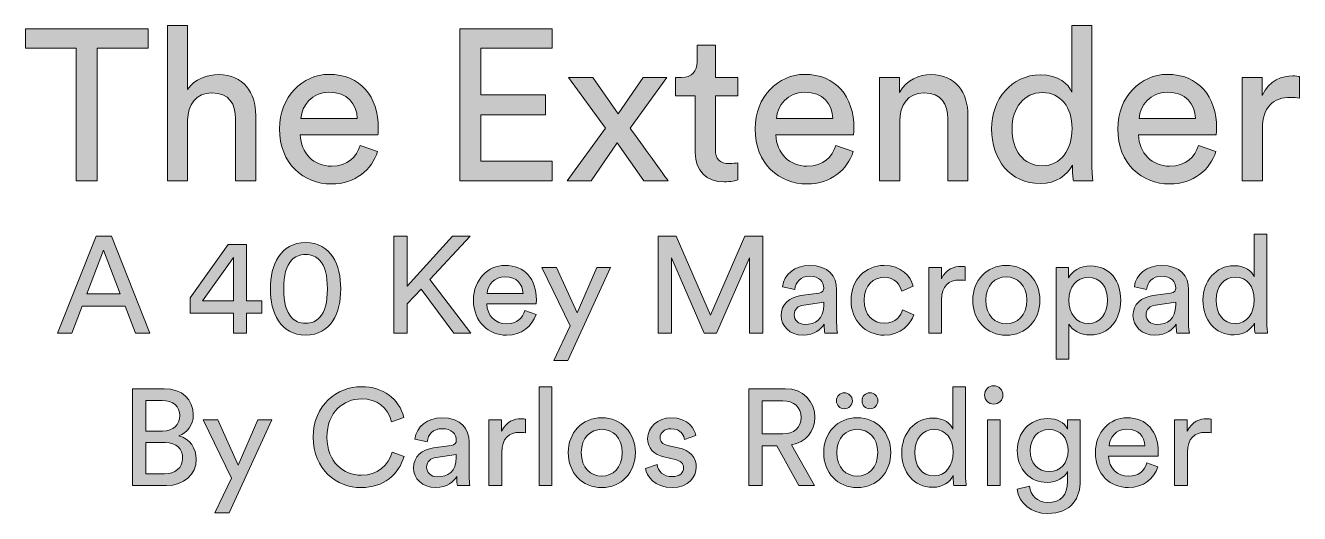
# Model space of a CAD drawing. Header units: inches. Extents: x 1.1 to 24.2, y -11 to -2.1.
import ezdxf

# ---------------------------------------------------------------- set-up
doc = ezdxf.new("R2010")
doc.units = ezdxf.units.IN
doc.header["$MEASUREMENT"] = 0
doc.layers.add('Ebene 1', color=7, linetype='Continuous')

# ---------------------------------------------------------------- blocks, each defined once
blk = doc.blocks.new('block 2')
at = {"layer": 'Ebene 1', "true_color": 0xffffff}
h = blk.add_hatch(color=7, dxfattribs=at)
h.dxf.hatch_style = 2
h.paths.add_polyline_path([(2.387, -2.556), (2.387, -4.955), (2.007, -4.955), (2.007, -2.556), (1.087, -2.556), (1.087, -2.203), (3.307, -2.203), (3.307, -2.556)])
h = blk.add_hatch(color=7, dxfattribs=at)
h.dxf.hatch_style = 2
edge = h.paths.add_edge_path()
edge.add_spline(control_points=[(4.021, -4.955), (4.021, -4.955), (3.656, -4.955), (3.656, -4.955), (3.656, -4.955), (3.656, -2.145), (3.656, -2.145), (3.656, -2.145), (4.021, -2.145), (4.021, -2.145), (4.021, -2.145), (4.021, -3.305), (4.021, -3.305), (4.157, -3.107), (4.374, -3.034), (4.587, -3.034), (5.034, -3.034), (5.255, -3.356), (5.255, -3.771), (5.255, -3.771), (5.255, -4.955), (5.255, -4.955), (5.255, -4.955), (4.89, -4.955), (4.89, -4.955), (4.89, -4.955), (4.89, -3.833), (4.89, -3.833), (4.89, -3.573), (4.782, -3.363), (4.456, -3.363), (4.176, -3.363), (4.029, -3.581), (4.021, -3.856), (4.021, -3.856), (4.021, -4.955), (4.021, -4.955)], knot_values=[0, 0, 0, 0, 1, 1, 1, 2, 2, 2, 3, 3, 3, 4, 4, 4, 5, 5, 5, 6, 6, 6, 7, 7, 7, 8, 8, 8, 9, 9, 9, 10, 10, 10, 11, 11, 11, 12, 12, 12, 12], degree=3, periodic=1)
h = blk.add_hatch(color=7, dxfattribs=at)
h.dxf.hatch_style = 2
h.paths.add_polyline_path([(8.949, -4.955), (8.949, -2.203), (10.622, -2.203), (10.622, -2.556), (9.329, -2.556), (9.329, -3.402), (10.502, -3.402), (10.502, -3.759), (9.329, -3.759), (9.329, -4.602), (10.622, -4.602), (10.622, -4.955)])
h = blk.add_hatch(color=7, dxfattribs=at)
h.dxf.hatch_style = 2
edge = h.paths.add_edge_path()
edge.add_spline(control_points=[(20.04, -4.671), (19.951, -4.85), (19.752, -5.005), (19.461, -5.005), (18.914, -5.005), (18.577, -4.57), (18.577, -4.015), (18.577, -3.488), (18.934, -3.038), (19.461, -3.038), (19.791, -3.038), (19.97, -3.2), (20.032, -3.352), (20.032, -3.352), (20.032, -2.145), (20.032, -2.145), (20.032, -2.145), (20.393, -2.145), (20.393, -2.145), (20.393, -2.145), (20.393, -4.609), (20.393, -4.609), (20.393, -4.788), (20.408, -4.924), (20.412, -4.955), (20.412, -4.955), (20.059, -4.955), (20.059, -4.955), (20.051, -4.912), (20.04, -4.815), (20.04, -4.702), (20.04, -4.702), (20.04, -4.671), (20.04, -4.671)], knot_values=[0, 0, 0, 0, 1, 1, 1, 2, 2, 2, 3, 3, 3, 4, 4, 4, 5, 5, 5, 6, 6, 6, 7, 7, 7, 8, 8, 8, 9, 9, 9, 10, 10, 10, 11, 11, 11, 11], degree=3, periodic=1)
edge = h.paths.add_edge_path()
edge.add_spline(control_points=[(19.496, -4.683), (19.83, -4.683), (20.036, -4.392), (20.036, -4.008), (20.036, -3.624), (19.834, -3.36), (19.5, -3.36), (19.166, -3.36), (18.949, -3.631), (18.949, -4.015), (18.949, -4.4), (19.147, -4.683), (19.496, -4.683)], knot_values=[0, 0, 0, 0, 1, 1, 1, 2, 2, 2, 3, 3, 3, 4, 4, 4, 4], degree=3, periodic=1)
h = blk.add_hatch(color=7, dxfattribs=at)
h.dxf.hatch_style = 2
edge = h.paths.add_edge_path()
edge.add_spline(control_points=[(13.578, -3.088), (13.578, -3.088), (13.982, -3.088), (13.982, -3.088), (13.982, -3.088), (13.982, -3.418), (13.982, -3.418), (13.982, -3.418), (13.578, -3.418), (13.578, -3.418), (13.578, -3.418), (13.578, -4.388), (13.578, -4.388), (13.578, -4.559), (13.648, -4.644), (13.839, -4.644), (13.885, -4.644), (13.951, -4.636), (13.982, -4.629), (13.982, -4.629), (13.982, -4.939), (13.982, -4.939), (13.951, -4.951), (13.858, -4.974), (13.734, -4.974), (13.416, -4.974), (13.214, -4.78), (13.214, -4.442), (13.214, -4.442), (13.214, -3.418), (13.214, -3.418), (13.214, -3.418), (12.857, -3.418), (12.857, -3.418), (12.857, -3.418), (12.857, -3.088), (12.857, -3.088), (12.857, -3.088), (12.958, -3.088), (12.958, -3.088), (13.159, -3.088), (13.245, -2.964), (13.245, -2.801), (13.245, -2.801), (13.245, -2.498), (13.245, -2.498), (13.245, -2.498), (13.578, -2.498), (13.578, -2.498), (13.578, -2.498), (13.578, -3.088), (13.578, -3.088)], knot_values=[0, 0, 0, 0, 1, 1, 1, 2, 2, 2, 3, 3, 3, 4, 4, 4, 5, 5, 5, 6, 6, 6, 7, 7, 7, 8, 8, 8, 9, 9, 9, 10, 10, 10, 11, 11, 11, 12, 12, 12, 13, 13, 13, 14, 14, 14, 15, 15, 15, 16, 16, 16, 17, 17, 17, 17], degree=3, periodic=1)
h = blk.add_hatch(color=7, dxfattribs=at)
h.dxf.hatch_style = 2
edge = h.paths.add_edge_path()
edge.add_spline(control_points=[(7.463, -4.423), (7.358, -4.753), (7.06, -5.013), (6.625, -5.013), (6.124, -5.013), (5.686, -4.648), (5.686, -4.015), (5.686, -3.429), (6.109, -3.03), (6.578, -3.03), (7.153, -3.03), (7.475, -3.426), (7.475, -4.008), (7.475, -4.054), (7.471, -4.101), (7.467, -4.124), (7.467, -4.124), (6.062, -4.124), (6.062, -4.124), (6.07, -4.458), (6.31, -4.691), (6.625, -4.691), (6.928, -4.691), (7.079, -4.524), (7.149, -4.314), (7.149, -4.314), (7.463, -4.423), (7.463, -4.423)], knot_values=[0, 0, 0, 0, 1, 1, 1, 2, 2, 2, 3, 3, 3, 4, 4, 4, 5, 5, 5, 6, 6, 6, 7, 7, 7, 8, 8, 8, 9, 9, 9, 9], degree=3, periodic=1)
edge = h.paths.add_edge_path()
edge.add_spline(control_points=[(7.094, -3.829), (7.087, -3.561), (6.912, -3.352), (6.582, -3.352), (6.276, -3.352), (6.089, -3.589), (6.074, -3.829), (6.074, -3.829), (7.094, -3.829), (7.094, -3.829)], knot_values=[0, 0, 0, 0, 1, 1, 1, 2, 2, 2, 3, 3, 3, 3], degree=3, periodic=1)
h = blk.add_hatch(color=7, dxfattribs=at)
h.dxf.hatch_style = 2
edge = h.paths.add_edge_path()
edge.add_spline(control_points=[(11.588, -4.004), (11.588, -4.004), (10.917, -3.088), (10.917, -3.088), (10.917, -3.088), (11.359, -3.088), (11.359, -3.088), (11.359, -3.088), (11.817, -3.744), (11.817, -3.744), (11.817, -3.744), (12.267, -3.088), (12.267, -3.088), (12.267, -3.088), (12.698, -3.088), (12.698, -3.088), (12.698, -3.088), (12.034, -4.004), (12.034, -4.004), (12.147, -4.155), (12.609, -4.803), (12.721, -4.955), (12.721, -4.955), (12.283, -4.955), (12.283, -4.955), (12.283, -4.955), (11.801, -4.268), (11.801, -4.268), (11.801, -4.268), (11.328, -4.955), (11.328, -4.955), (11.328, -4.955), (10.893, -4.955), (10.893, -4.955), (10.893, -4.955), (11.588, -4.004), (11.588, -4.004)], knot_values=[0, 0, 0, 0, 1, 1, 1, 2, 2, 2, 3, 3, 3, 4, 4, 4, 5, 5, 5, 6, 6, 6, 7, 7, 7, 8, 8, 8, 9, 9, 9, 10, 10, 10, 11, 11, 11, 12, 12, 12, 12], degree=3, periodic=1)
h = blk.add_hatch(color=7, dxfattribs=at)
h.dxf.hatch_style = 2
edge = h.paths.add_edge_path()
edge.add_spline(control_points=[(16.074, -4.423), (15.969, -4.753), (15.67, -5.013), (15.236, -5.013), (14.735, -5.013), (14.296, -4.648), (14.296, -4.015), (14.296, -3.429), (14.72, -3.03), (15.189, -3.03), (15.763, -3.03), (16.085, -3.426), (16.085, -4.008), (16.085, -4.054), (16.082, -4.101), (16.078, -4.124), (16.078, -4.124), (14.673, -4.124), (14.673, -4.124), (14.681, -4.458), (14.921, -4.691), (15.236, -4.691), (15.538, -4.691), (15.69, -4.524), (15.76, -4.314), (15.76, -4.314), (16.074, -4.423), (16.074, -4.423)], knot_values=[0, 0, 0, 0, 1, 1, 1, 2, 2, 2, 3, 3, 3, 4, 4, 4, 5, 5, 5, 6, 6, 6, 7, 7, 7, 8, 8, 8, 9, 9, 9, 9], degree=3, periodic=1)
edge = h.paths.add_edge_path()
edge.add_spline(control_points=[(15.705, -3.829), (15.698, -3.561), (15.523, -3.352), (15.193, -3.352), (14.886, -3.352), (14.7, -3.589), (14.684, -3.829), (14.684, -3.829), (15.705, -3.829), (15.705, -3.829)], knot_values=[0, 0, 0, 0, 1, 1, 1, 2, 2, 2, 3, 3, 3, 3], degree=3, periodic=1)
h = blk.add_hatch(color=7, dxfattribs=at)
h.dxf.hatch_style = 2
edge = h.paths.add_edge_path()
edge.add_spline(control_points=[(16.916, -4.955), (16.916, -4.955), (16.551, -4.955), (16.551, -4.955), (16.551, -4.955), (16.551, -3.088), (16.551, -3.088), (16.551, -3.088), (16.908, -3.088), (16.908, -3.088), (16.908, -3.088), (16.908, -3.356), (16.908, -3.356), (17.044, -3.123), (17.265, -3.034), (17.482, -3.034), (17.929, -3.034), (18.15, -3.356), (18.15, -3.771), (18.15, -3.771), (18.15, -4.955), (18.15, -4.955), (18.15, -4.955), (17.785, -4.955), (17.785, -4.955), (17.785, -4.955), (17.785, -3.833), (17.785, -3.833), (17.785, -3.573), (17.676, -3.363), (17.351, -3.363), (17.063, -3.363), (16.916, -3.593), (16.916, -3.876), (16.916, -3.876), (16.916, -4.955), (16.916, -4.955)], knot_values=[0, 0, 0, 0, 1, 1, 1, 2, 2, 2, 3, 3, 3, 4, 4, 4, 5, 5, 5, 6, 6, 6, 7, 7, 7, 8, 8, 8, 9, 9, 9, 10, 10, 10, 11, 11, 11, 12, 12, 12, 12], degree=3, periodic=1)
h = blk.add_hatch(color=7, dxfattribs=at)
h.dxf.hatch_style = 2
edge = h.paths.add_edge_path()
edge.add_spline(control_points=[(22.64, -4.423), (22.535, -4.753), (22.236, -5.013), (21.801, -5.013), (21.301, -5.013), (20.862, -4.648), (20.862, -4.015), (20.862, -3.429), (21.285, -3.03), (21.755, -3.03), (22.329, -3.03), (22.651, -3.426), (22.651, -4.008), (22.651, -4.054), (22.647, -4.101), (22.644, -4.124), (22.644, -4.124), (21.239, -4.124), (21.239, -4.124), (21.246, -4.458), (21.487, -4.691), (21.801, -4.691), (22.104, -4.691), (22.255, -4.524), (22.325, -4.314), (22.325, -4.314), (22.64, -4.423), (22.64, -4.423)], knot_values=[0, 0, 0, 0, 1, 1, 1, 2, 2, 2, 3, 3, 3, 4, 4, 4, 5, 5, 5, 6, 6, 6, 7, 7, 7, 8, 8, 8, 9, 9, 9, 9], degree=3, periodic=1)
edge = h.paths.add_edge_path()
edge.add_spline(control_points=[(22.271, -3.829), (22.263, -3.561), (22.089, -3.352), (21.759, -3.352), (21.452, -3.352), (21.266, -3.589), (21.25, -3.829), (21.25, -3.829), (22.271, -3.829), (22.271, -3.829)], knot_values=[0, 0, 0, 0, 1, 1, 1, 2, 2, 2, 3, 3, 3, 3], degree=3, periodic=1)
h = blk.add_hatch(color=7, dxfattribs=at)
h.dxf.hatch_style = 2
edge = h.paths.add_edge_path()
edge.add_spline(control_points=[(24.153, -3.457), (24.098, -3.449), (24.044, -3.445), (23.994, -3.445), (23.687, -3.445), (23.481, -3.608), (23.481, -4.019), (23.481, -4.019), (23.481, -4.955), (23.481, -4.955), (23.481, -4.955), (23.117, -4.955), (23.117, -4.955), (23.117, -4.955), (23.117, -3.088), (23.117, -3.088), (23.117, -3.088), (23.474, -3.088), (23.474, -3.088), (23.474, -3.088), (23.474, -3.414), (23.474, -3.414), (23.61, -3.127), (23.842, -3.057), (24.033, -3.057), (24.083, -3.057), (24.134, -3.065), (24.153, -3.069), (24.153, -3.069), (24.153, -3.457), (24.153, -3.457)], knot_values=[0, 0, 0, 0, 1, 1, 1, 2, 2, 2, 3, 3, 3, 4, 4, 4, 5, 5, 5, 6, 6, 6, 7, 7, 7, 8, 8, 8, 9, 9, 9, 10, 10, 10, 10], degree=3, periodic=1)
at = {"layer": 'Ebene 1', "lineweight": 0}
for points in [[(2.387, -2.556), (2.387, -4.955), (2.007, -4.955), (2.007, -2.556), (1.087, -2.556), (1.087, -2.203), (3.307, -2.203), (3.307, -2.556), (2.387, -2.556)], [(8.949, -4.955), (8.949, -2.203), (10.622, -2.203), (10.622, -2.556), (9.329, -2.556), (9.329, -3.402), (10.502, -3.402), (10.502, -3.759), (9.329, -3.759), (9.329, -4.602), (10.622, -4.602), (10.622, -4.955), (8.949, -4.955)]]:
    blk.add_lwpolyline(points, dxfattribs=at)
for points, knots in [([(4.021, -4.955), (4.021, -4.955), (3.656, -4.955), (3.656, -4.955), (3.656, -4.955), (3.656, -2.145), (3.656, -2.145), (3.656, -2.145), (4.021, -2.145), (4.021, -2.145), (4.021, -2.145), (4.021, -3.305), (4.021, -3.305), (4.157, -3.107), (4.374, -3.034), (4.587, -3.034), (5.034, -3.034), (5.255, -3.356), (5.255, -3.771), (5.255, -3.771), (5.255, -4.955), (5.255, -4.955), (5.255, -4.955), (4.89, -4.955), (4.89, -4.955), (4.89, -4.955), (4.89, -3.833), (4.89, -3.833), (4.89, -3.573), (4.782, -3.363), (4.456, -3.363), (4.176, -3.363), (4.029, -3.581), (4.021, -3.856), (4.021, -3.856), (4.021, -4.955), (4.021, -4.955)], [0, 0, 0, 0, 1, 1, 1, 2, 2, 2, 3, 3, 3, 4, 4, 4, 5, 5, 5, 6, 6, 6, 7, 7, 7, 8, 8, 8, 9, 9, 9, 10, 10, 10, 11, 11, 11, 12, 12, 12, 12]), ([(20.04, -4.671), (19.951, -4.85), (19.752, -5.005), (19.461, -5.005), (18.914, -5.005), (18.577, -4.57), (18.577, -4.015), (18.577, -3.488), (18.934, -3.038), (19.461, -3.038), (19.791, -3.038), (19.97, -3.2), (20.032, -3.352), (20.032, -3.352), (20.032, -2.145), (20.032, -2.145), (20.032, -2.145), (20.393, -2.145), (20.393, -2.145), (20.393, -2.145), (20.393, -4.609), (20.393, -4.609), (20.393, -4.788), (20.408, -4.924), (20.412, -4.955), (20.412, -4.955), (20.059, -4.955), (20.059, -4.955), (20.051, -4.912), (20.04, -4.815), (20.04, -4.702), (20.04, -4.702), (20.04, -4.671), (20.04, -4.671)], [0, 0, 0, 0, 1, 1, 1, 2, 2, 2, 3, 3, 3, 4, 4, 4, 5, 5, 5, 6, 6, 6, 7, 7, 7, 8, 8, 8, 9, 9, 9, 10, 10, 10, 11, 11, 11, 11]), ([(13.578, -3.088), (13.578, -3.088), (13.982, -3.088), (13.982, -3.088), (13.982, -3.088), (13.982, -3.418), (13.982, -3.418), (13.982, -3.418), (13.578, -3.418), (13.578, -3.418), (13.578, -3.418), (13.578, -4.388), (13.578, -4.388), (13.578, -4.559), (13.648, -4.644), (13.839, -4.644), (13.885, -4.644), (13.951, -4.636), (13.982, -4.629), (13.982, -4.629), (13.982, -4.939), (13.982, -4.939), (13.951, -4.951), (13.858, -4.974), (13.734, -4.974), (13.416, -4.974), (13.214, -4.78), (13.214, -4.442), (13.214, -4.442), (13.214, -3.418), (13.214, -3.418), (13.214, -3.418), (12.857, -3.418), (12.857, -3.418), (12.857, -3.418), (12.857, -3.088), (12.857, -3.088), (12.857, -3.088), (12.958, -3.088), (12.958, -3.088), (13.159, -3.088), (13.245, -2.964), (13.245, -2.801), (13.245, -2.801), (13.245, -2.498), (13.245, -2.498), (13.245, -2.498), (13.578, -2.498), (13.578, -2.498), (13.578, -2.498), (13.578, -3.088), (13.578, -3.088)], [0, 0, 0, 0, 1, 1, 1, 2, 2, 2, 3, 3, 3, 4, 4, 4, 5, 5, 5, 6, 6, 6, 7, 7, 7, 8, 8, 8, 9, 9, 9, 10, 10, 10, 11, 11, 11, 12, 12, 12, 13, 13, 13, 14, 14, 14, 15, 15, 15, 16, 16, 16, 17, 17, 17, 17]), ([(7.463, -4.423), (7.358, -4.753), (7.06, -5.013), (6.625, -5.013), (6.124, -5.013), (5.686, -4.648), (5.686, -4.015), (5.686, -3.429), (6.109, -3.03), (6.578, -3.03), (7.153, -3.03), (7.475, -3.426), (7.475, -4.008), (7.475, -4.054), (7.471, -4.101), (7.467, -4.124), (7.467, -4.124), (6.062, -4.124), (6.062, -4.124), (6.07, -4.458), (6.31, -4.691), (6.625, -4.691), (6.928, -4.691), (7.079, -4.524), (7.149, -4.314), (7.149, -4.314), (7.463, -4.423), (7.463, -4.423)], [0, 0, 0, 0, 1, 1, 1, 2, 2, 2, 3, 3, 3, 4, 4, 4, 5, 5, 5, 6, 6, 6, 7, 7, 7, 8, 8, 8, 9, 9, 9, 9]), ([(11.588, -4.004), (11.588, -4.004), (10.917, -3.088), (10.917, -3.088), (10.917, -3.088), (11.359, -3.088), (11.359, -3.088), (11.359, -3.088), (11.817, -3.744), (11.817, -3.744), (11.817, -3.744), (12.267, -3.088), (12.267, -3.088), (12.267, -3.088), (12.698, -3.088), (12.698, -3.088), (12.698, -3.088), (12.034, -4.004), (12.034, -4.004), (12.147, -4.155), (12.609, -4.803), (12.721, -4.955), (12.721, -4.955), (12.283, -4.955), (12.283, -4.955), (12.283, -4.955), (11.801, -4.268), (11.801, -4.268), (11.801, -4.268), (11.328, -4.955), (11.328, -4.955), (11.328, -4.955), (10.893, -4.955), (10.893, -4.955), (10.893, -4.955), (11.588, -4.004), (11.588, -4.004)], [0, 0, 0, 0, 1, 1, 1, 2, 2, 2, 3, 3, 3, 4, 4, 4, 5, 5, 5, 6, 6, 6, 7, 7, 7, 8, 8, 8, 9, 9, 9, 10, 10, 10, 11, 11, 11, 12, 12, 12, 12]), ([(16.074, -4.423), (15.969, -4.753), (15.67, -5.013), (15.236, -5.013), (14.735, -5.013), (14.296, -4.648), (14.296, -4.015), (14.296, -3.429), (14.72, -3.03), (15.189, -3.03), (15.763, -3.03), (16.085, -3.426), (16.085, -4.008), (16.085, -4.054), (16.082, -4.101), (16.078, -4.124), (16.078, -4.124), (14.673, -4.124), (14.673, -4.124), (14.681, -4.458), (14.921, -4.691), (15.236, -4.691), (15.538, -4.691), (15.69, -4.524), (15.76, -4.314), (15.76, -4.314), (16.074, -4.423), (16.074, -4.423)], [0, 0, 0, 0, 1, 1, 1, 2, 2, 2, 3, 3, 3, 4, 4, 4, 5, 5, 5, 6, 6, 6, 7, 7, 7, 8, 8, 8, 9, 9, 9, 9]), ([(16.916, -4.955), (16.916, -4.955), (16.551, -4.955), (16.551, -4.955), (16.551, -4.955), (16.551, -3.088), (16.551, -3.088), (16.551, -3.088), (16.908, -3.088), (16.908, -3.088), (16.908, -3.088), (16.908, -3.356), (16.908, -3.356), (17.044, -3.123), (17.265, -3.034), (17.482, -3.034), (17.929, -3.034), (18.15, -3.356), (18.15, -3.771), (18.15, -3.771), (18.15, -4.955), (18.15, -4.955), (18.15, -4.955), (17.785, -4.955), (17.785, -4.955), (17.785, -4.955), (17.785, -3.833), (17.785, -3.833), (17.785, -3.573), (17.676, -3.363), (17.351, -3.363), (17.063, -3.363), (16.916, -3.593), (16.916, -3.876), (16.916, -3.876), (16.916, -4.955), (16.916, -4.955)], [0, 0, 0, 0, 1, 1, 1, 2, 2, 2, 3, 3, 3, 4, 4, 4, 5, 5, 5, 6, 6, 6, 7, 7, 7, 8, 8, 8, 9, 9, 9, 10, 10, 10, 11, 11, 11, 12, 12, 12, 12]), ([(22.64, -4.423), (22.535, -4.753), (22.236, -5.013), (21.801, -5.013), (21.301, -5.013), (20.862, -4.648), (20.862, -4.015), (20.862, -3.429), (21.285, -3.03), (21.755, -3.03), (22.329, -3.03), (22.651, -3.426), (22.651, -4.008), (22.651, -4.054), (22.647, -4.101), (22.644, -4.124), (22.644, -4.124), (21.239, -4.124), (21.239, -4.124), (21.246, -4.458), (21.487, -4.691), (21.801, -4.691), (22.104, -4.691), (22.255, -4.524), (22.325, -4.314), (22.325, -4.314), (22.64, -4.423), (22.64, -4.423)], [0, 0, 0, 0, 1, 1, 1, 2, 2, 2, 3, 3, 3, 4, 4, 4, 5, 5, 5, 6, 6, 6, 7, 7, 7, 8, 8, 8, 9, 9, 9, 9]), ([(24.153, -3.457), (24.098, -3.449), (24.044, -3.445), (23.994, -3.445), (23.687, -3.445), (23.481, -3.608), (23.481, -4.019), (23.481, -4.019), (23.481, -4.955), (23.481, -4.955), (23.481, -4.955), (23.117, -4.955), (23.117, -4.955), (23.117, -4.955), (23.117, -3.088), (23.117, -3.088), (23.117, -3.088), (23.474, -3.088), (23.474, -3.088), (23.474, -3.088), (23.474, -3.414), (23.474, -3.414), (23.61, -3.127), (23.842, -3.057), (24.033, -3.057), (24.083, -3.057), (24.134, -3.065), (24.153, -3.069), (24.153, -3.069), (24.153, -3.457), (24.153, -3.457)], [0, 0, 0, 0, 1, 1, 1, 2, 2, 2, 3, 3, 3, 4, 4, 4, 5, 5, 5, 6, 6, 6, 7, 7, 7, 8, 8, 8, 9, 9, 9, 10, 10, 10, 10]), ([(7.094, -3.829), (7.087, -3.561), (6.912, -3.352), (6.582, -3.352), (6.276, -3.352), (6.089, -3.589), (6.074, -3.829), (6.074, -3.829), (7.094, -3.829), (7.094, -3.829)], [0, 0, 0, 0, 1, 1, 1, 2, 2, 2, 3, 3, 3, 3]), ([(15.705, -3.829), (15.698, -3.561), (15.523, -3.352), (15.193, -3.352), (14.886, -3.352), (14.7, -3.589), (14.684, -3.829), (14.684, -3.829), (15.705, -3.829), (15.705, -3.829)], [0, 0, 0, 0, 1, 1, 1, 2, 2, 2, 3, 3, 3, 3]), ([(19.496, -4.683), (19.83, -4.683), (20.036, -4.392), (20.036, -4.008), (20.036, -3.624), (19.834, -3.36), (19.5, -3.36), (19.166, -3.36), (18.949, -3.631), (18.949, -4.015), (18.949, -4.4), (19.147, -4.683), (19.496, -4.683)], [0, 0, 0, 0, 1, 1, 1, 2, 2, 2, 3, 3, 3, 4, 4, 4, 4]), ([(22.271, -3.829), (22.263, -3.561), (22.089, -3.352), (21.759, -3.352), (21.452, -3.352), (21.266, -3.589), (21.25, -3.829), (21.25, -3.829), (22.271, -3.829), (22.271, -3.829)], [0, 0, 0, 0, 1, 1, 1, 2, 2, 2, 3, 3, 3, 3])]:
    blk.add_open_spline(points, degree=3, knots=knots, dxfattribs=at)
blk = doc.blocks.new('block 3')
at = {"layer": 'Ebene 1', "true_color": 0xffffff}
h = blk.add_hatch(color=7, dxfattribs=at)
h.dxf.hatch_style = 2
h.paths.add_polyline_path([(2.889, -7.223), (2.113, -7.223), (1.928, -7.712), (1.669, -7.712), (2.365, -5.96), (2.645, -5.96), (3.341, -7.712), (3.08, -7.712)])
h.paths.add_polyline_path([(2.2, -6.998), (2.803, -6.998), (2.499, -6.212)])
h = blk.add_hatch(color=7, dxfattribs=at)
h.dxf.hatch_style = 2
h.paths.add_polyline_path([(8.248, -6.916), (7.998, -7.183), (7.998, -7.712), (7.756, -7.712), (7.756, -5.96), (7.998, -5.96), (7.998, -6.862), (8.818, -5.96), (9.137, -5.96), (8.408, -6.741), (9.147, -7.712), (8.841, -7.712)])
h = blk.add_hatch(color=7, dxfattribs=at)
h.dxf.hatch_style = 2
h.paths.add_polyline_path([(14.194, -7.712), (14.194, -6.348), (13.597, -7.712), (13.374, -7.712), (12.781, -6.348), (12.781, -7.712), (12.542, -7.712), (12.542, -5.96), (12.87, -5.96), (13.488, -7.386), (14.111, -5.96), (14.434, -5.96), (14.434, -7.712)])
h = blk.add_hatch(color=7, dxfattribs=at)
h.dxf.hatch_style = 2
edge = h.paths.add_edge_path()
edge.add_spline(control_points=[(23.336, -7.532), (23.279, -7.645), (23.153, -7.744), (22.968, -7.744), (22.619, -7.744), (22.404, -7.468), (22.404, -7.114), (22.404, -6.778), (22.632, -6.492), (22.968, -6.492), (23.178, -6.492), (23.292, -6.595), (23.331, -6.692), (23.331, -6.692), (23.331, -5.923), (23.331, -5.923), (23.331, -5.923), (23.561, -5.923), (23.561, -5.923), (23.561, -5.923), (23.561, -7.492), (23.561, -7.492), (23.561, -7.606), (23.571, -7.693), (23.573, -7.712), (23.573, -7.712), (23.348, -7.712), (23.348, -7.712), (23.343, -7.685), (23.336, -7.623), (23.336, -7.552), (23.336, -7.552), (23.336, -7.532), (23.336, -7.532)], knot_values=[0, 0, 0, 0, 1, 1, 1, 2, 2, 2, 3, 3, 3, 4, 4, 4, 5, 5, 5, 6, 6, 6, 7, 7, 7, 8, 8, 8, 9, 9, 9, 10, 10, 10, 11, 11, 11, 11], degree=3, periodic=1)
edge = h.paths.add_edge_path()
edge.add_spline(control_points=[(22.99, -7.539), (23.202, -7.539), (23.334, -7.354), (23.334, -7.109), (23.334, -6.865), (23.205, -6.697), (22.993, -6.697), (22.78, -6.697), (22.642, -6.87), (22.642, -7.114), (22.642, -7.359), (22.768, -7.539), (22.99, -7.539)], knot_values=[0, 0, 0, 0, 1, 1, 1, 2, 2, 2, 3, 3, 3, 4, 4, 4, 4], degree=3, periodic=1)
h = blk.add_hatch(color=7, dxfattribs=at)
h.dxf.hatch_style = 2
h.paths.add_polyline_path([(4.069, -7.072), (4.756, -6.111), (5.089, -6.111), (5.089, -7.127), (5.364, -7.127), (5.364, -7.351), (5.089, -7.351), (5.089, -7.712), (4.855, -7.712), (4.855, -7.351), (4.069, -7.351)])
h.paths.add_polyline_path([(4.855, -6.343), (4.291, -7.127), (4.855, -7.127)])
h = blk.add_hatch(color=7, dxfattribs=at)
h.dxf.hatch_style = 2
edge = h.paths.add_edge_path()
edge.add_spline(control_points=[(5.667, -6.331), (5.771, -6.175), (5.931, -6.074), (6.159, -6.074), (6.386, -6.074), (6.546, -6.175), (6.65, -6.331), (6.757, -6.489), (6.794, -6.692), (6.794, -6.912), (6.794, -7.131), (6.757, -7.334), (6.65, -7.492), (6.546, -7.648), (6.386, -7.749), (6.159, -7.749), (5.931, -7.749), (5.771, -7.648), (5.667, -7.492), (5.561, -7.334), (5.524, -7.131), (5.524, -6.912), (5.524, -6.692), (5.561, -6.489), (5.667, -6.331)], knot_values=[0, 0, 0, 0, 1, 1, 1, 2, 2, 2, 3, 3, 3, 4, 4, 4, 5, 5, 5, 6, 6, 6, 7, 7, 7, 8, 8, 8, 8], degree=3, periodic=1)
edge = h.paths.add_edge_path()
edge.add_spline(control_points=[(5.904, -7.43), (5.966, -7.495), (6.045, -7.534), (6.159, -7.534), (6.272, -7.534), (6.351, -7.495), (6.413, -7.43), (6.509, -7.329), (6.554, -7.156), (6.554, -6.912), (6.554, -6.667), (6.509, -6.494), (6.413, -6.393), (6.351, -6.329), (6.272, -6.289), (6.159, -6.289), (6.045, -6.289), (5.966, -6.329), (5.904, -6.393), (5.808, -6.494), (5.763, -6.667), (5.763, -6.912), (5.763, -7.156), (5.808, -7.329), (5.904, -7.43)], knot_values=[0, 0, 0, 0, 1, 1, 1, 2, 2, 2, 3, 3, 3, 4, 4, 4, 5, 5, 5, 6, 6, 6, 7, 7, 7, 8, 8, 8, 8], degree=3, periodic=1)
h = blk.add_hatch(color=7, dxfattribs=at)
h.dxf.hatch_style = 2
edge = h.paths.add_edge_path()
edge.add_spline(control_points=[(10.33, -7.374), (10.263, -7.584), (10.073, -7.749), (9.796, -7.749), (9.477, -7.749), (9.198, -7.517), (9.198, -7.114), (9.198, -6.741), (9.467, -6.487), (9.766, -6.487), (10.132, -6.487), (10.337, -6.739), (10.337, -7.109), (10.337, -7.139), (10.335, -7.169), (10.332, -7.183), (10.332, -7.183), (9.438, -7.183), (9.438, -7.183), (9.443, -7.396), (9.596, -7.544), (9.796, -7.544), (9.989, -7.544), (10.085, -7.438), (10.13, -7.304), (10.13, -7.304), (10.33, -7.374), (10.33, -7.374)], knot_values=[0, 0, 0, 0, 1, 1, 1, 2, 2, 2, 3, 3, 3, 4, 4, 4, 5, 5, 5, 6, 6, 6, 7, 7, 7, 8, 8, 8, 9, 9, 9, 9], degree=3, periodic=1)
edge = h.paths.add_edge_path()
edge.add_spline(control_points=[(10.095, -6.996), (10.09, -6.825), (9.979, -6.692), (9.769, -6.692), (9.574, -6.692), (9.455, -6.842), (9.445, -6.996), (9.445, -6.996), (10.095, -6.996), (10.095, -6.996)], knot_values=[0, 0, 0, 0, 1, 1, 1, 2, 2, 2, 3, 3, 3, 3], degree=3, periodic=1)
h = blk.add_hatch(color=7, dxfattribs=at)
h.dxf.hatch_style = 2
h.paths.add_polyline_path([(10.65, -8.209), (10.947, -7.581), (10.435, -6.524), (10.702, -6.524), (11.073, -7.344), (11.429, -6.524), (11.678, -6.524), (10.905, -8.209)])
h = blk.add_hatch(color=7, dxfattribs=at)
h.dxf.hatch_style = 2
edge = h.paths.add_edge_path()
edge.add_spline(control_points=[(15.127, -7.032), (15.127, -7.032), (15.448, -6.986), (15.448, -6.986), (15.52, -6.976), (15.54, -6.939), (15.54, -6.897), (15.54, -6.781), (15.463, -6.684), (15.283, -6.684), (15.12, -6.684), (15.029, -6.785), (15.014, -6.924), (15.014, -6.924), (14.791, -6.872), (14.791, -6.872), (14.816, -6.645), (15.021, -6.487), (15.278, -6.487), (15.634, -6.487), (15.772, -6.689), (15.772, -6.922), (15.772, -6.922), (15.772, -7.517), (15.772, -7.517), (15.772, -7.621), (15.782, -7.683), (15.787, -7.712), (15.787, -7.712), (15.56, -7.712), (15.56, -7.712), (15.555, -7.683), (15.547, -7.638), (15.547, -7.552), (15.495, -7.636), (15.377, -7.749), (15.164, -7.749), (14.922, -7.749), (14.767, -7.581), (14.767, -7.394), (14.767, -7.181), (14.922, -7.062), (15.127, -7.032)], knot_values=[0, 0, 0, 0, 1, 1, 1, 2, 2, 2, 3, 3, 3, 4, 4, 4, 5, 5, 5, 6, 6, 6, 7, 7, 7, 8, 8, 8, 9, 9, 9, 10, 10, 10, 11, 11, 11, 12, 12, 12, 13, 13, 13, 14, 14, 14, 14], degree=3, periodic=1)
edge = h.paths.add_edge_path()
edge.add_spline(control_points=[(15.54, -7.203), (15.54, -7.203), (15.54, -7.149), (15.54, -7.149), (15.54, -7.149), (15.177, -7.203), (15.177, -7.203), (15.078, -7.218), (15.004, -7.275), (15.004, -7.381), (15.004, -7.47), (15.078, -7.554), (15.196, -7.554), (15.387, -7.554), (15.54, -7.462), (15.54, -7.203)], knot_values=[0, 0, 0, 0, 1, 1, 1, 2, 2, 2, 3, 3, 3, 4, 4, 4, 5, 5, 5, 5], degree=3, periodic=1)
h = blk.add_hatch(color=7, dxfattribs=at)
h.dxf.hatch_style = 2
edge = h.paths.add_edge_path()
edge.add_spline(control_points=[(16.27, -7.117), (16.27, -7.388), (16.441, -7.534), (16.634, -7.534), (16.856, -7.534), (16.938, -7.384), (16.965, -7.289), (16.965, -7.289), (17.17, -7.379), (17.17, -7.379), (17.113, -7.549), (16.943, -7.749), (16.634, -7.749), (16.288, -7.749), (16.033, -7.477), (16.033, -7.117), (16.033, -6.746), (16.293, -6.487), (16.631, -6.487), (16.947, -6.487), (17.111, -6.684), (17.16, -6.865), (17.16, -6.865), (16.95, -6.954), (16.95, -6.954), (16.921, -6.837), (16.834, -6.702), (16.631, -6.702), (16.443, -6.702), (16.27, -6.84), (16.27, -7.117)], knot_values=[0, 0, 0, 0, 1, 1, 1, 2, 2, 2, 3, 3, 3, 4, 4, 4, 5, 5, 5, 6, 6, 6, 7, 7, 7, 8, 8, 8, 9, 9, 9, 10, 10, 10, 10], degree=3, periodic=1)
h = blk.add_hatch(color=7, dxfattribs=at)
h.dxf.hatch_style = 2
edge = h.paths.add_edge_path()
edge.add_spline(control_points=[(18.101, -6.758), (18.066, -6.753), (18.032, -6.751), (18, -6.751), (17.804, -6.751), (17.673, -6.855), (17.673, -7.117), (17.673, -7.117), (17.673, -7.712), (17.673, -7.712), (17.673, -7.712), (17.441, -7.712), (17.441, -7.712), (17.441, -7.712), (17.441, -6.524), (17.441, -6.524), (17.441, -6.524), (17.669, -6.524), (17.669, -6.524), (17.669, -6.524), (17.669, -6.731), (17.669, -6.731), (17.755, -6.548), (17.903, -6.504), (18.024, -6.504), (18.056, -6.504), (18.088, -6.509), (18.101, -6.511), (18.101, -6.511), (18.101, -6.758), (18.101, -6.758)], knot_values=[0, 0, 0, 0, 1, 1, 1, 2, 2, 2, 3, 3, 3, 4, 4, 4, 5, 5, 5, 6, 6, 6, 7, 7, 7, 8, 8, 8, 9, 9, 9, 10, 10, 10, 10], degree=3, periodic=1)
h = blk.add_hatch(color=7, dxfattribs=at)
h.dxf.hatch_style = 2
edge = h.paths.add_edge_path()
edge.add_spline(control_points=[(19.452, -7.117), (19.452, -7.48), (19.2, -7.749), (18.844, -7.749), (18.488, -7.749), (18.236, -7.48), (18.236, -7.117), (18.236, -6.756), (18.488, -6.487), (18.844, -6.487), (19.2, -6.487), (19.452, -6.756), (19.452, -7.117)], knot_values=[0, 0, 0, 0, 1, 1, 1, 2, 2, 2, 3, 3, 3, 4, 4, 4, 4], degree=3, periodic=1)
edge = h.paths.add_edge_path()
edge.add_spline(control_points=[(19.215, -7.117), (19.215, -6.842), (19.042, -6.694), (18.844, -6.694), (18.646, -6.694), (18.473, -6.842), (18.473, -7.117), (18.473, -7.394), (18.646, -7.542), (18.844, -7.542), (19.042, -7.542), (19.215, -7.394), (19.215, -7.117)], knot_values=[0, 0, 0, 0, 1, 1, 1, 2, 2, 2, 3, 3, 3, 4, 4, 4, 4], degree=3, periodic=1)
h = blk.add_hatch(color=7, dxfattribs=at)
h.dxf.hatch_style = 2
edge = h.paths.add_edge_path()
edge.add_spline(control_points=[(19.748, -8.182), (19.748, -8.182), (19.748, -6.524), (19.748, -6.524), (19.748, -6.524), (19.972, -6.524), (19.972, -6.524), (19.972, -6.524), (19.972, -6.709), (19.972, -6.709), (20.037, -6.59), (20.178, -6.497), (20.37, -6.497), (20.726, -6.497), (20.916, -6.771), (20.916, -7.117), (20.916, -7.47), (20.711, -7.744), (20.363, -7.744), (20.18, -7.744), (20.041, -7.658), (19.977, -7.552), (19.977, -7.552), (19.977, -8.182), (19.977, -8.182), (19.977, -8.182), (19.748, -8.182), (19.748, -8.182)], knot_values=[0, 0, 0, 0, 1, 1, 1, 2, 2, 2, 3, 3, 3, 4, 4, 4, 5, 5, 5, 6, 6, 6, 7, 7, 7, 8, 8, 8, 9, 9, 9, 9], degree=3, periodic=1)
edge = h.paths.add_edge_path()
edge.add_spline(control_points=[(20.328, -6.702), (20.116, -6.702), (19.975, -6.88), (19.975, -7.117), (19.975, -7.361), (20.116, -7.537), (20.328, -7.537), (20.543, -7.537), (20.679, -7.361), (20.679, -7.117), (20.679, -6.88), (20.546, -6.702), (20.328, -6.702)], knot_values=[0, 0, 0, 0, 1, 1, 1, 2, 2, 2, 3, 3, 3, 4, 4, 4, 4], degree=3, periodic=1)
h = blk.add_hatch(color=7, dxfattribs=at)
h.dxf.hatch_style = 2
edge = h.paths.add_edge_path()
edge.add_spline(control_points=[(21.499, -7.032), (21.499, -7.032), (21.82, -6.986), (21.82, -6.986), (21.892, -6.976), (21.911, -6.939), (21.911, -6.897), (21.911, -6.781), (21.835, -6.684), (21.654, -6.684), (21.491, -6.684), (21.4, -6.785), (21.385, -6.924), (21.385, -6.924), (21.163, -6.872), (21.163, -6.872), (21.187, -6.645), (21.392, -6.487), (21.649, -6.487), (22.005, -6.487), (22.144, -6.689), (22.144, -6.922), (22.144, -6.922), (22.144, -7.517), (22.144, -7.517), (22.144, -7.621), (22.153, -7.683), (22.159, -7.712), (22.159, -7.712), (21.931, -7.712), (21.931, -7.712), (21.926, -7.683), (21.919, -7.638), (21.919, -7.552), (21.867, -7.636), (21.748, -7.749), (21.536, -7.749), (21.293, -7.749), (21.138, -7.581), (21.138, -7.394), (21.138, -7.181), (21.293, -7.062), (21.499, -7.032)], knot_values=[0, 0, 0, 0, 1, 1, 1, 2, 2, 2, 3, 3, 3, 4, 4, 4, 5, 5, 5, 6, 6, 6, 7, 7, 7, 8, 8, 8, 9, 9, 9, 10, 10, 10, 11, 11, 11, 12, 12, 12, 13, 13, 13, 14, 14, 14, 14], degree=3, periodic=1)
edge = h.paths.add_edge_path()
edge.add_spline(control_points=[(21.911, -7.203), (21.911, -7.203), (21.911, -7.149), (21.911, -7.149), (21.911, -7.149), (21.548, -7.203), (21.548, -7.203), (21.449, -7.218), (21.375, -7.275), (21.375, -7.381), (21.375, -7.47), (21.449, -7.554), (21.568, -7.554), (21.758, -7.554), (21.911, -7.462), (21.911, -7.203)], knot_values=[0, 0, 0, 0, 1, 1, 1, 2, 2, 2, 3, 3, 3, 4, 4, 4, 5, 5, 5, 5], degree=3, periodic=1)
at = {"layer": 'Ebene 1', "lineweight": 0}
for points in [[(2.889, -7.223), (2.113, -7.223), (1.928, -7.712), (1.669, -7.712), (2.365, -5.96), (2.645, -5.96), (3.341, -7.712), (3.08, -7.712), (2.889, -7.223)], [(8.248, -6.916), (7.998, -7.183), (7.998, -7.712), (7.756, -7.712), (7.756, -5.96), (7.998, -5.96), (7.998, -6.862), (8.818, -5.96), (9.137, -5.96), (8.408, -6.741), (9.147, -7.712), (8.841, -7.712), (8.248, -6.916)], [(14.194, -7.712), (14.194, -6.348), (13.597, -7.712), (13.374, -7.712), (12.781, -6.348), (12.781, -7.712), (12.542, -7.712), (12.542, -5.96), (12.87, -5.96), (13.488, -7.386), (14.111, -5.96), (14.434, -5.96), (14.434, -7.712), (14.194, -7.712)], [(2.2, -6.998), (2.803, -6.998), (2.499, -6.212), (2.2, -6.998)], [(4.069, -7.072), (4.756, -6.111), (5.089, -6.111), (5.089, -7.127), (5.364, -7.127), (5.364, -7.351), (5.089, -7.351), (5.089, -7.712), (4.855, -7.712), (4.855, -7.351), (4.069, -7.351), (4.069, -7.072)], [(4.855, -6.343), (4.291, -7.127), (4.855, -7.127), (4.855, -6.343)], [(10.65, -8.209), (10.947, -7.581), (10.435, -6.524), (10.702, -6.524), (11.073, -7.344), (11.429, -6.524), (11.678, -6.524), (10.905, -8.209), (10.65, -8.209)]]:
    blk.add_lwpolyline(points, dxfattribs=at)
for points, knots in [([(23.336, -7.532), (23.279, -7.645), (23.153, -7.744), (22.968, -7.744), (22.619, -7.744), (22.404, -7.468), (22.404, -7.114), (22.404, -6.778), (22.632, -6.492), (22.968, -6.492), (23.178, -6.492), (23.292, -6.595), (23.331, -6.692), (23.331, -6.692), (23.331, -5.923), (23.331, -5.923), (23.331, -5.923), (23.561, -5.923), (23.561, -5.923), (23.561, -5.923), (23.561, -7.492), (23.561, -7.492), (23.561, -7.606), (23.571, -7.693), (23.573, -7.712), (23.573, -7.712), (23.348, -7.712), (23.348, -7.712), (23.343, -7.685), (23.336, -7.623), (23.336, -7.552), (23.336, -7.552), (23.336, -7.532), (23.336, -7.532)], [0, 0, 0, 0, 1, 1, 1, 2, 2, 2, 3, 3, 3, 4, 4, 4, 5, 5, 5, 6, 6, 6, 7, 7, 7, 8, 8, 8, 9, 9, 9, 10, 10, 10, 11, 11, 11, 11]), ([(5.667, -6.331), (5.771, -6.175), (5.931, -6.074), (6.159, -6.074), (6.386, -6.074), (6.546, -6.175), (6.65, -6.331), (6.757, -6.489), (6.794, -6.692), (6.794, -6.912), (6.794, -7.131), (6.757, -7.334), (6.65, -7.492), (6.546, -7.648), (6.386, -7.749), (6.159, -7.749), (5.931, -7.749), (5.771, -7.648), (5.667, -7.492), (5.561, -7.334), (5.524, -7.131), (5.524, -6.912), (5.524, -6.692), (5.561, -6.489), (5.667, -6.331)], [0, 0, 0, 0, 1, 1, 1, 2, 2, 2, 3, 3, 3, 4, 4, 4, 5, 5, 5, 6, 6, 6, 7, 7, 7, 8, 8, 8, 8]), ([(5.904, -7.43), (5.966, -7.495), (6.045, -7.534), (6.159, -7.534), (6.272, -7.534), (6.351, -7.495), (6.413, -7.43), (6.509, -7.329), (6.554, -7.156), (6.554, -6.912), (6.554, -6.667), (6.509, -6.494), (6.413, -6.393), (6.351, -6.329), (6.272, -6.289), (6.159, -6.289), (6.045, -6.289), (5.966, -6.329), (5.904, -6.393), (5.808, -6.494), (5.763, -6.667), (5.763, -6.912), (5.763, -7.156), (5.808, -7.329), (5.904, -7.43)], [0, 0, 0, 0, 1, 1, 1, 2, 2, 2, 3, 3, 3, 4, 4, 4, 5, 5, 5, 6, 6, 6, 7, 7, 7, 8, 8, 8, 8]), ([(10.33, -7.374), (10.263, -7.584), (10.073, -7.749), (9.796, -7.749), (9.477, -7.749), (9.198, -7.517), (9.198, -7.114), (9.198, -6.741), (9.467, -6.487), (9.766, -6.487), (10.132, -6.487), (10.337, -6.739), (10.337, -7.109), (10.337, -7.139), (10.335, -7.169), (10.332, -7.183), (10.332, -7.183), (9.438, -7.183), (9.438, -7.183), (9.443, -7.396), (9.596, -7.544), (9.796, -7.544), (9.989, -7.544), (10.085, -7.438), (10.13, -7.304), (10.13, -7.304), (10.33, -7.374), (10.33, -7.374)], [0, 0, 0, 0, 1, 1, 1, 2, 2, 2, 3, 3, 3, 4, 4, 4, 5, 5, 5, 6, 6, 6, 7, 7, 7, 8, 8, 8, 9, 9, 9, 9]), ([(15.127, -7.032), (15.127, -7.032), (15.448, -6.986), (15.448, -6.986), (15.52, -6.976), (15.54, -6.939), (15.54, -6.897), (15.54, -6.781), (15.463, -6.684), (15.283, -6.684), (15.12, -6.684), (15.029, -6.785), (15.014, -6.924), (15.014, -6.924), (14.791, -6.872), (14.791, -6.872), (14.816, -6.645), (15.021, -6.487), (15.278, -6.487), (15.634, -6.487), (15.772, -6.689), (15.772, -6.922), (15.772, -6.922), (15.772, -7.517), (15.772, -7.517), (15.772, -7.621), (15.782, -7.683), (15.787, -7.712), (15.787, -7.712), (15.56, -7.712), (15.56, -7.712), (15.555, -7.683), (15.547, -7.638), (15.547, -7.552), (15.495, -7.636), (15.377, -7.749), (15.164, -7.749), (14.922, -7.749), (14.767, -7.581), (14.767, -7.394), (14.767, -7.181), (14.922, -7.062), (15.127, -7.032)], [0, 0, 0, 0, 1, 1, 1, 2, 2, 2, 3, 3, 3, 4, 4, 4, 5, 5, 5, 6, 6, 6, 7, 7, 7, 8, 8, 8, 9, 9, 9, 10, 10, 10, 11, 11, 11, 12, 12, 12, 13, 13, 13, 14, 14, 14, 14]), ([(16.27, -7.117), (16.27, -7.388), (16.441, -7.534), (16.634, -7.534), (16.856, -7.534), (16.938, -7.384), (16.965, -7.289), (16.965, -7.289), (17.17, -7.379), (17.17, -7.379), (17.113, -7.549), (16.943, -7.749), (16.634, -7.749), (16.288, -7.749), (16.033, -7.477), (16.033, -7.117), (16.033, -6.746), (16.293, -6.487), (16.631, -6.487), (16.947, -6.487), (17.111, -6.684), (17.16, -6.865), (17.16, -6.865), (16.95, -6.954), (16.95, -6.954), (16.921, -6.837), (16.834, -6.702), (16.631, -6.702), (16.443, -6.702), (16.27, -6.84), (16.27, -7.117)], [0, 0, 0, 0, 1, 1, 1, 2, 2, 2, 3, 3, 3, 4, 4, 4, 5, 5, 5, 6, 6, 6, 7, 7, 7, 8, 8, 8, 9, 9, 9, 10, 10, 10, 10]), ([(18.101, -6.758), (18.066, -6.753), (18.032, -6.751), (18, -6.751), (17.804, -6.751), (17.673, -6.855), (17.673, -7.117), (17.673, -7.117), (17.673, -7.712), (17.673, -7.712), (17.673, -7.712), (17.441, -7.712), (17.441, -7.712), (17.441, -7.712), (17.441, -6.524), (17.441, -6.524), (17.441, -6.524), (17.669, -6.524), (17.669, -6.524), (17.669, -6.524), (17.669, -6.731), (17.669, -6.731), (17.755, -6.548), (17.903, -6.504), (18.024, -6.504), (18.056, -6.504), (18.088, -6.509), (18.101, -6.511), (18.101, -6.511), (18.101, -6.758), (18.101, -6.758)], [0, 0, 0, 0, 1, 1, 1, 2, 2, 2, 3, 3, 3, 4, 4, 4, 5, 5, 5, 6, 6, 6, 7, 7, 7, 8, 8, 8, 9, 9, 9, 10, 10, 10, 10]), ([(19.452, -7.117), (19.452, -7.48), (19.2, -7.749), (18.844, -7.749), (18.488, -7.749), (18.236, -7.48), (18.236, -7.117), (18.236, -6.756), (18.488, -6.487), (18.844, -6.487), (19.2, -6.487), (19.452, -6.756), (19.452, -7.117)], [0, 0, 0, 0, 1, 1, 1, 2, 2, 2, 3, 3, 3, 4, 4, 4, 4]), ([(19.748, -8.182), (19.748, -8.182), (19.748, -6.524), (19.748, -6.524), (19.748, -6.524), (19.972, -6.524), (19.972, -6.524), (19.972, -6.524), (19.972, -6.709), (19.972, -6.709), (20.037, -6.59), (20.178, -6.497), (20.37, -6.497), (20.726, -6.497), (20.916, -6.771), (20.916, -7.117), (20.916, -7.47), (20.711, -7.744), (20.363, -7.744), (20.18, -7.744), (20.041, -7.658), (19.977, -7.552), (19.977, -7.552), (19.977, -8.182), (19.977, -8.182), (19.977, -8.182), (19.748, -8.182), (19.748, -8.182)], [0, 0, 0, 0, 1, 1, 1, 2, 2, 2, 3, 3, 3, 4, 4, 4, 5, 5, 5, 6, 6, 6, 7, 7, 7, 8, 8, 8, 9, 9, 9, 9]), ([(21.499, -7.032), (21.499, -7.032), (21.82, -6.986), (21.82, -6.986), (21.892, -6.976), (21.911, -6.939), (21.911, -6.897), (21.911, -6.781), (21.835, -6.684), (21.654, -6.684), (21.491, -6.684), (21.4, -6.785), (21.385, -6.924), (21.385, -6.924), (21.163, -6.872), (21.163, -6.872), (21.187, -6.645), (21.392, -6.487), (21.649, -6.487), (22.005, -6.487), (22.144, -6.689), (22.144, -6.922), (22.144, -6.922), (22.144, -7.517), (22.144, -7.517), (22.144, -7.621), (22.153, -7.683), (22.159, -7.712), (22.159, -7.712), (21.931, -7.712), (21.931, -7.712), (21.926, -7.683), (21.919, -7.638), (21.919, -7.552), (21.867, -7.636), (21.748, -7.749), (21.536, -7.749), (21.293, -7.749), (21.138, -7.581), (21.138, -7.394), (21.138, -7.181), (21.293, -7.062), (21.499, -7.032)], [0, 0, 0, 0, 1, 1, 1, 2, 2, 2, 3, 3, 3, 4, 4, 4, 5, 5, 5, 6, 6, 6, 7, 7, 7, 8, 8, 8, 9, 9, 9, 10, 10, 10, 11, 11, 11, 12, 12, 12, 13, 13, 13, 14, 14, 14, 14]), ([(10.095, -6.996), (10.09, -6.825), (9.979, -6.692), (9.769, -6.692), (9.574, -6.692), (9.455, -6.842), (9.445, -6.996), (9.445, -6.996), (10.095, -6.996), (10.095, -6.996)], [0, 0, 0, 0, 1, 1, 1, 2, 2, 2, 3, 3, 3, 3]), ([(19.215, -7.117), (19.215, -6.842), (19.042, -6.694), (18.844, -6.694), (18.646, -6.694), (18.473, -6.842), (18.473, -7.117), (18.473, -7.394), (18.646, -7.542), (18.844, -7.542), (19.042, -7.542), (19.215, -7.394), (19.215, -7.117)], [0, 0, 0, 0, 1, 1, 1, 2, 2, 2, 3, 3, 3, 4, 4, 4, 4]), ([(20.328, -6.702), (20.116, -6.702), (19.975, -6.88), (19.975, -7.117), (19.975, -7.361), (20.116, -7.537), (20.328, -7.537), (20.543, -7.537), (20.679, -7.361), (20.679, -7.117), (20.679, -6.88), (20.546, -6.702), (20.328, -6.702)], [0, 0, 0, 0, 1, 1, 1, 2, 2, 2, 3, 3, 3, 4, 4, 4, 4]), ([(22.99, -7.539), (23.202, -7.539), (23.334, -7.354), (23.334, -7.109), (23.334, -6.865), (23.205, -6.697), (22.993, -6.697), (22.78, -6.697), (22.642, -6.87), (22.642, -7.114), (22.642, -7.359), (22.768, -7.539), (22.99, -7.539)], [0, 0, 0, 0, 1, 1, 1, 2, 2, 2, 3, 3, 3, 4, 4, 4, 4]), ([(15.54, -7.203), (15.54, -7.203), (15.54, -7.149), (15.54, -7.149), (15.54, -7.149), (15.177, -7.203), (15.177, -7.203), (15.078, -7.218), (15.004, -7.275), (15.004, -7.381), (15.004, -7.47), (15.078, -7.554), (15.196, -7.554), (15.387, -7.554), (15.54, -7.462), (15.54, -7.203)], [0, 0, 0, 0, 1, 1, 1, 2, 2, 2, 3, 3, 3, 4, 4, 4, 5, 5, 5, 5]), ([(21.911, -7.203), (21.911, -7.203), (21.911, -7.149), (21.911, -7.149), (21.911, -7.149), (21.548, -7.203), (21.548, -7.203), (21.449, -7.218), (21.375, -7.275), (21.375, -7.381), (21.375, -7.47), (21.449, -7.554), (21.568, -7.554), (21.758, -7.554), (21.911, -7.462), (21.911, -7.203)], [0, 0, 0, 0, 1, 1, 1, 2, 2, 2, 3, 3, 3, 4, 4, 4, 5, 5, 5, 5])]:
    blk.add_open_spline(points, degree=3, knots=knots, dxfattribs=at)
blk = doc.blocks.new('block 4')
at = {"layer": 'Ebene 1', "true_color": 0xffffff}
h = blk.add_hatch(color=7, dxfattribs=at)
h.dxf.hatch_style = 2
edge = h.paths.add_edge_path()
edge.add_spline(control_points=[(3.596, -8.718), (3.93, -8.718), (4.125, -8.916), (4.125, -9.192), (4.125, -9.38), (4.016, -9.513), (3.863, -9.57), (4.063, -9.62), (4.179, -9.798), (4.179, -9.993), (4.179, -10.269), (3.96, -10.47), (3.638, -10.47), (3.638, -10.47), (3.026, -10.47), (3.026, -10.47), (3.026, -10.47), (3.026, -8.718), (3.026, -8.718), (3.026, -8.718), (3.596, -8.718), (3.596, -8.718)], knot_values=[0, 0, 0, 0, 1, 1, 1, 2, 2, 2, 3, 3, 3, 4, 4, 4, 5, 5, 5, 6, 6, 6, 7, 7, 7, 7], degree=3, periodic=1)
edge = h.paths.add_edge_path()
edge.add_spline(control_points=[(3.569, -9.484), (3.764, -9.484), (3.881, -9.368), (3.881, -9.205), (3.881, -9.039), (3.759, -8.93), (3.559, -8.93), (3.559, -8.93), (3.268, -8.93), (3.268, -8.93), (3.268, -8.93), (3.268, -9.484), (3.268, -9.484), (3.268, -9.484), (3.569, -9.484), (3.569, -9.484)], knot_values=[0, 0, 0, 0, 1, 1, 1, 2, 2, 2, 3, 3, 3, 4, 4, 4, 5, 5, 5, 5], degree=3, periodic=1)
edge = h.paths.add_edge_path()
edge.add_spline(control_points=[(3.604, -10.257), (3.799, -10.257), (3.932, -10.148), (3.932, -9.978), (3.932, -9.81), (3.826, -9.691), (3.614, -9.691), (3.614, -9.691), (3.268, -9.691), (3.268, -9.691), (3.268, -9.691), (3.268, -10.257), (3.268, -10.257), (3.268, -10.257), (3.604, -10.257), (3.604, -10.257)], knot_values=[0, 0, 0, 0, 1, 1, 1, 2, 2, 2, 3, 3, 3, 4, 4, 4, 5, 5, 5, 5], degree=3, periodic=1)
h = blk.add_hatch(color=7, dxfattribs=at)
h.dxf.hatch_style = 2
edge = h.paths.add_edge_path()
edge.add_spline(control_points=[(6.297, -9.593), (6.297, -9.007), (6.732, -8.681), (7.167, -8.681), (7.567, -8.681), (7.849, -8.898), (7.938, -9.237), (7.938, -9.237), (7.713, -9.316), (7.713, -9.316), (7.647, -9.051), (7.454, -8.903), (7.167, -8.903), (6.849, -8.903), (6.545, -9.135), (6.545, -9.593), (6.545, -10.05), (6.849, -10.284), (7.167, -10.284), (7.466, -10.284), (7.654, -10.104), (7.726, -9.864), (7.726, -9.864), (7.941, -9.943), (7.941, -9.943), (7.847, -10.272), (7.57, -10.507), (7.167, -10.507), (6.715, -10.507), (6.297, -10.178), (6.297, -9.593)], knot_values=[0, 0, 0, 0, 1, 1, 1, 2, 2, 2, 3, 3, 3, 4, 4, 4, 5, 5, 5, 6, 6, 6, 7, 7, 7, 8, 8, 8, 9, 9, 9, 10, 10, 10, 10], degree=3, periodic=1)
h = blk.add_hatch(color=7, dxfattribs=at)
h.dxf.hatch_style = 2
h.paths.add_polyline_path([(10.385, -10.47), (10.385, -8.681), (10.617, -8.681), (10.617, -10.47)])
h = blk.add_hatch(color=7, dxfattribs=at)
h.dxf.hatch_style = 2
edge = h.paths.add_edge_path()
edge.add_spline(control_points=[(14.689, -9.753), (14.689, -9.753), (14.427, -9.753), (14.427, -9.753), (14.427, -9.753), (14.427, -10.47), (14.427, -10.47), (14.427, -10.47), (14.182, -10.47), (14.182, -10.47), (14.182, -10.47), (14.182, -8.718), (14.182, -8.718), (14.182, -8.718), (14.842, -8.718), (14.842, -8.718), (15.173, -8.718), (15.379, -8.95), (15.379, -9.239), (15.379, -9.491), (15.218, -9.686), (14.953, -9.736), (14.953, -9.736), (15.371, -10.47), (15.371, -10.47), (15.371, -10.47), (15.09, -10.47), (15.09, -10.47), (15.09, -10.47), (14.689, -9.753), (14.689, -9.753)], knot_values=[0, 0, 0, 0, 1, 1, 1, 2, 2, 2, 3, 3, 3, 4, 4, 4, 5, 5, 5, 6, 6, 6, 7, 7, 7, 8, 8, 8, 9, 9, 9, 10, 10, 10, 10], degree=3, periodic=1)
edge = h.paths.add_edge_path()
edge.add_spline(control_points=[(14.798, -9.536), (14.995, -9.536), (15.129, -9.42), (15.129, -9.239), (15.129, -9.054), (14.995, -8.935), (14.798, -8.935), (14.798, -8.935), (14.427, -8.935), (14.427, -8.935), (14.427, -8.935), (14.427, -9.536), (14.427, -9.536), (14.427, -9.536), (14.798, -9.536), (14.798, -9.536)], knot_values=[0, 0, 0, 0, 1, 1, 1, 2, 2, 2, 3, 3, 3, 4, 4, 4, 5, 5, 5, 5], degree=3, periodic=1)
h = blk.add_hatch(color=7, dxfattribs=at)
h.dxf.hatch_style = 2
edge = h.paths.add_edge_path()
edge.add_spline(control_points=[(17.882, -10.289), (17.825, -10.403), (17.699, -10.502), (17.514, -10.502), (17.166, -10.502), (16.951, -10.225), (16.951, -9.872), (16.951, -9.536), (17.178, -9.249), (17.514, -9.249), (17.724, -9.249), (17.838, -9.353), (17.877, -9.449), (17.877, -9.449), (17.877, -8.681), (17.877, -8.681), (17.877, -8.681), (18.107, -8.681), (18.107, -8.681), (18.107, -8.681), (18.107, -10.25), (18.107, -10.25), (18.107, -10.364), (18.117, -10.45), (18.119, -10.47), (18.119, -10.47), (17.895, -10.47), (17.895, -10.47), (17.889, -10.442), (17.882, -10.381), (17.882, -10.309), (17.882, -10.309), (17.882, -10.289), (17.882, -10.289)], knot_values=[0, 0, 0, 0, 1, 1, 1, 2, 2, 2, 3, 3, 3, 4, 4, 4, 5, 5, 5, 6, 6, 6, 7, 7, 7, 8, 8, 8, 9, 9, 9, 10, 10, 10, 11, 11, 11, 11], degree=3, periodic=1)
edge = h.paths.add_edge_path()
edge.add_spline(control_points=[(17.536, -10.297), (17.748, -10.297), (17.88, -10.111), (17.88, -9.867), (17.88, -9.622), (17.751, -9.454), (17.539, -9.454), (17.326, -9.454), (17.188, -9.627), (17.188, -9.872), (17.188, -10.116), (17.314, -10.297), (17.536, -10.297)], knot_values=[0, 0, 0, 0, 1, 1, 1, 2, 2, 2, 3, 3, 3, 4, 4, 4, 4], degree=3, periodic=1)
h = blk.add_hatch(color=7, dxfattribs=at)
h.dxf.hatch_style = 2
edge = h.paths.add_edge_path()
edge.add_spline(control_points=[(18.615, -8.663), (18.709, -8.663), (18.783, -8.737), (18.783, -8.832), (18.783, -8.923), (18.709, -8.997), (18.615, -8.997), (18.524, -8.997), (18.45, -8.923), (18.45, -8.832), (18.45, -8.737), (18.524, -8.663), (18.615, -8.663)], knot_values=[0, 0, 0, 0, 1, 1, 1, 2, 2, 2, 3, 3, 3, 4, 4, 4, 4], degree=3, periodic=1)
h.paths.add_polyline_path([(18.502, -10.47), (18.502, -9.281), (18.731, -9.281), (18.731, -10.47)])
h = blk.add_hatch(color=7, dxfattribs=at)
h.dxf.hatch_style = 2
edge = h.paths.add_edge_path()
edge.add_spline(control_points=[(16.753, -9.874), (16.753, -10.237), (16.502, -10.507), (16.146, -10.507), (15.79, -10.507), (15.538, -10.237), (15.538, -9.874), (15.538, -9.513), (15.79, -9.244), (16.146, -9.244), (16.502, -9.244), (16.753, -9.513), (16.753, -9.874)], knot_values=[0, 0, 0, 0, 1, 1, 1, 2, 2, 2, 3, 3, 3, 4, 4, 4, 4], degree=3, periodic=1)
edge = h.paths.add_edge_path()
edge.add_spline(control_points=[(15.911, -8.792), (15.992, -8.792), (16.057, -8.856), (16.057, -8.935), (16.057, -9.017), (15.992, -9.079), (15.911, -9.079), (15.832, -9.079), (15.77, -9.017), (15.77, -8.935), (15.77, -8.856), (15.832, -8.792), (15.911, -8.792)], knot_values=[0, 0, 0, 0, 1, 1, 1, 2, 2, 2, 3, 3, 3, 4, 4, 4, 4], degree=3, periodic=1)
edge = h.paths.add_edge_path()
edge.add_spline(control_points=[(16.516, -9.874), (16.516, -9.6), (16.344, -9.452), (16.146, -9.452), (15.948, -9.452), (15.775, -9.6), (15.775, -9.874), (15.775, -10.151), (15.948, -10.299), (16.146, -10.299), (16.344, -10.299), (16.516, -10.151), (16.516, -9.874)], knot_values=[0, 0, 0, 0, 1, 1, 1, 2, 2, 2, 3, 3, 3, 4, 4, 4, 4], degree=3, periodic=1)
edge = h.paths.add_edge_path()
edge.add_spline(control_points=[(16.376, -8.792), (16.455, -8.792), (16.519, -8.856), (16.519, -8.935), (16.519, -9.017), (16.455, -9.079), (16.376, -9.079), (16.294, -9.079), (16.232, -9.017), (16.232, -8.935), (16.232, -8.856), (16.294, -8.792), (16.376, -8.792)], knot_values=[0, 0, 0, 0, 1, 1, 1, 2, 2, 2, 3, 3, 3, 4, 4, 4, 4], degree=3, periodic=1)
h = blk.add_hatch(color=7, dxfattribs=at)
h.dxf.hatch_style = 2
h.paths.add_polyline_path([(4.517, -10.966), (4.814, -10.339), (4.302, -9.281), (4.569, -9.281), (4.94, -10.101), (5.296, -9.281), (5.545, -9.281), (4.772, -10.966)])
h = blk.add_hatch(color=7, dxfattribs=at)
h.dxf.hatch_style = 2
edge = h.paths.add_edge_path()
edge.add_spline(control_points=[(8.473, -9.79), (8.473, -9.79), (8.795, -9.743), (8.795, -9.743), (8.866, -9.733), (8.886, -9.696), (8.886, -9.654), (8.886, -9.538), (8.809, -9.442), (8.629, -9.442), (8.466, -9.442), (8.375, -9.543), (8.36, -9.681), (8.36, -9.681), (8.137, -9.629), (8.137, -9.629), (8.162, -9.402), (8.367, -9.244), (8.624, -9.244), (8.98, -9.244), (9.118, -9.447), (9.118, -9.679), (9.118, -9.679), (9.118, -10.274), (9.118, -10.274), (9.118, -10.378), (9.128, -10.44), (9.133, -10.47), (9.133, -10.47), (8.906, -10.47), (8.906, -10.47), (8.901, -10.44), (8.894, -10.396), (8.894, -10.309), (8.842, -10.393), (8.723, -10.507), (8.511, -10.507), (8.268, -10.507), (8.113, -10.339), (8.113, -10.151), (8.113, -9.938), (8.268, -9.82), (8.473, -9.79)], knot_values=[0, 0, 0, 0, 1, 1, 1, 2, 2, 2, 3, 3, 3, 4, 4, 4, 5, 5, 5, 6, 6, 6, 7, 7, 7, 8, 8, 8, 9, 9, 9, 10, 10, 10, 11, 11, 11, 12, 12, 12, 13, 13, 13, 14, 14, 14, 14], degree=3, periodic=1)
edge = h.paths.add_edge_path()
edge.add_spline(control_points=[(8.886, -9.96), (8.886, -9.96), (8.886, -9.906), (8.886, -9.906), (8.886, -9.906), (8.523, -9.96), (8.523, -9.96), (8.424, -9.975), (8.35, -10.032), (8.35, -10.139), (8.35, -10.227), (8.424, -10.312), (8.543, -10.312), (8.733, -10.312), (8.886, -10.22), (8.886, -9.96)], knot_values=[0, 0, 0, 0, 1, 1, 1, 2, 2, 2, 3, 3, 3, 4, 4, 4, 5, 5, 5, 5], degree=3, periodic=1)
h = blk.add_hatch(color=7, dxfattribs=at)
h.dxf.hatch_style = 2
edge = h.paths.add_edge_path()
edge.add_spline(control_points=[(10.138, -9.516), (10.103, -9.511), (10.069, -9.508), (10.037, -9.508), (9.841, -9.508), (9.711, -9.612), (9.711, -9.874), (9.711, -9.874), (9.711, -10.47), (9.711, -10.47), (9.711, -10.47), (9.478, -10.47), (9.478, -10.47), (9.478, -10.47), (9.478, -9.281), (9.478, -9.281), (9.478, -9.281), (9.706, -9.281), (9.706, -9.281), (9.706, -9.281), (9.706, -9.489), (9.706, -9.489), (9.792, -9.306), (9.94, -9.261), (10.061, -9.261), (10.093, -9.261), (10.126, -9.266), (10.138, -9.269), (10.138, -9.269), (10.138, -9.516), (10.138, -9.516)], knot_values=[0, 0, 0, 0, 1, 1, 1, 2, 2, 2, 3, 3, 3, 4, 4, 4, 5, 5, 5, 6, 6, 6, 7, 7, 7, 8, 8, 8, 9, 9, 9, 10, 10, 10, 10], degree=3, periodic=1)
h = blk.add_hatch(color=7, dxfattribs=at)
h.dxf.hatch_style = 2
edge = h.paths.add_edge_path()
edge.add_spline(control_points=[(12.129, -9.874), (12.129, -10.237), (11.877, -10.507), (11.521, -10.507), (11.165, -10.507), (10.913, -10.237), (10.913, -9.874), (10.913, -9.513), (11.165, -9.244), (11.521, -9.244), (11.877, -9.244), (12.129, -9.513), (12.129, -9.874)], knot_values=[0, 0, 0, 0, 1, 1, 1, 2, 2, 2, 3, 3, 3, 4, 4, 4, 4], degree=3, periodic=1)
edge = h.paths.add_edge_path()
edge.add_spline(control_points=[(11.891, -9.874), (11.891, -9.6), (11.718, -9.452), (11.521, -9.452), (11.323, -9.452), (11.15, -9.6), (11.15, -9.874), (11.15, -10.151), (11.323, -10.299), (11.521, -10.299), (11.718, -10.299), (11.891, -10.151), (11.891, -9.874)], knot_values=[0, 0, 0, 0, 1, 1, 1, 2, 2, 2, 3, 3, 3, 4, 4, 4, 4], degree=3, periodic=1)
h = blk.add_hatch(color=7, dxfattribs=at)
h.dxf.hatch_style = 2
edge = h.paths.add_edge_path()
edge.add_spline(control_points=[(12.523, -10.087), (12.538, -10.21), (12.632, -10.309), (12.8, -10.309), (12.931, -10.309), (13.002, -10.235), (13.002, -10.151), (13.002, -10.077), (12.948, -10.02), (12.849, -9.998), (12.849, -9.998), (12.647, -9.953), (12.647, -9.953), (12.461, -9.914), (12.35, -9.788), (12.35, -9.62), (12.35, -9.417), (12.54, -9.244), (12.773, -9.244), (13.099, -9.244), (13.2, -9.456), (13.225, -9.563), (13.225, -9.563), (13.02, -9.639), (13.02, -9.639), (13.01, -9.578), (12.96, -9.442), (12.773, -9.442), (12.654, -9.442), (12.575, -9.518), (12.575, -9.6), (12.575, -9.671), (12.62, -9.723), (12.711, -9.743), (12.711, -9.743), (12.904, -9.785), (12.904, -9.785), (13.119, -9.832), (13.232, -9.963), (13.232, -10.139), (13.232, -10.307), (13.091, -10.507), (12.797, -10.507), (12.471, -10.507), (12.333, -10.297), (12.313, -10.161), (12.313, -10.161), (12.523, -10.087), (12.523, -10.087)], knot_values=[0, 0, 0, 0, 1, 1, 1, 2, 2, 2, 3, 3, 3, 4, 4, 4, 5, 5, 5, 6, 6, 6, 7, 7, 7, 8, 8, 8, 9, 9, 9, 10, 10, 10, 11, 11, 11, 12, 12, 12, 13, 13, 13, 14, 14, 14, 15, 15, 15, 16, 16, 16, 16], degree=3, periodic=1)
h = blk.add_hatch(color=7, dxfattribs=at)
h.dxf.hatch_style = 2
edge = h.paths.add_edge_path()
edge.add_spline(control_points=[(19.265, -10.482), (19.282, -10.647), (19.408, -10.774), (19.588, -10.774), (19.838, -10.774), (19.952, -10.645), (19.952, -10.388), (19.952, -10.388), (19.952, -10.217), (19.952, -10.217), (19.895, -10.326), (19.766, -10.413), (19.588, -10.413), (19.272, -10.413), (19.042, -10.173), (19.042, -9.837), (19.042, -9.516), (19.262, -9.259), (19.588, -9.259), (19.771, -9.259), (19.895, -9.328), (19.954, -9.447), (19.954, -9.447), (19.954, -9.281), (19.954, -9.281), (19.954, -9.281), (20.184, -9.281), (20.184, -9.281), (20.184, -9.281), (20.184, -10.381), (20.184, -10.381), (20.184, -10.682), (20.036, -10.976), (19.588, -10.976), (19.292, -10.976), (19.07, -10.788), (19.04, -10.534), (19.04, -10.534), (19.265, -10.482), (19.265, -10.482)], knot_values=[0, 0, 0, 0, 1, 1, 1, 2, 2, 2, 3, 3, 3, 4, 4, 4, 5, 5, 5, 6, 6, 6, 7, 7, 7, 8, 8, 8, 9, 9, 9, 10, 10, 10, 11, 11, 11, 12, 12, 12, 13, 13, 13, 13], degree=3, periodic=1)
edge = h.paths.add_edge_path()
edge.add_spline(control_points=[(19.962, -9.837), (19.962, -9.607), (19.823, -9.456), (19.623, -9.456), (19.418, -9.456), (19.279, -9.607), (19.279, -9.837), (19.279, -10.069), (19.413, -10.217), (19.623, -10.217), (19.823, -10.217), (19.962, -10.067), (19.962, -9.837)], knot_values=[0, 0, 0, 0, 1, 1, 1, 2, 2, 2, 3, 3, 3, 4, 4, 4, 4], degree=3, periodic=1)
h = blk.add_hatch(color=7, dxfattribs=at)
h.dxf.hatch_style = 2
edge = h.paths.add_edge_path()
edge.add_spline(control_points=[(21.589, -10.131), (21.522, -10.341), (21.332, -10.507), (21.055, -10.507), (20.736, -10.507), (20.457, -10.274), (20.457, -9.872), (20.457, -9.498), (20.727, -9.244), (21.026, -9.244), (21.391, -9.244), (21.596, -9.496), (21.596, -9.867), (21.596, -9.896), (21.594, -9.926), (21.591, -9.941), (21.591, -9.941), (20.697, -9.941), (20.697, -9.941), (20.702, -10.153), (20.855, -10.302), (21.055, -10.302), (21.248, -10.302), (21.344, -10.195), (21.389, -10.062), (21.389, -10.062), (21.589, -10.131), (21.589, -10.131)], knot_values=[0, 0, 0, 0, 1, 1, 1, 2, 2, 2, 3, 3, 3, 4, 4, 4, 5, 5, 5, 6, 6, 6, 7, 7, 7, 8, 8, 8, 9, 9, 9, 9], degree=3, periodic=1)
edge = h.paths.add_edge_path()
edge.add_spline(control_points=[(21.354, -9.753), (21.349, -9.583), (21.238, -9.449), (21.028, -9.449), (20.833, -9.449), (20.714, -9.6), (20.704, -9.753), (20.704, -9.753), (21.354, -9.753), (21.354, -9.753)], knot_values=[0, 0, 0, 0, 1, 1, 1, 2, 2, 2, 3, 3, 3, 3], degree=3, periodic=1)
h = blk.add_hatch(color=7, dxfattribs=at)
h.dxf.hatch_style = 2
edge = h.paths.add_edge_path()
edge.add_spline(control_points=[(22.552, -9.516), (22.517, -9.511), (22.483, -9.508), (22.451, -9.508), (22.255, -9.508), (22.124, -9.612), (22.124, -9.874), (22.124, -9.874), (22.124, -10.47), (22.124, -10.47), (22.124, -10.47), (21.892, -10.47), (21.892, -10.47), (21.892, -10.47), (21.892, -9.281), (21.892, -9.281), (21.892, -9.281), (22.12, -9.281), (22.12, -9.281), (22.12, -9.281), (22.12, -9.489), (22.12, -9.489), (22.206, -9.306), (22.354, -9.261), (22.475, -9.261), (22.507, -9.261), (22.54, -9.266), (22.552, -9.269), (22.552, -9.269), (22.552, -9.516), (22.552, -9.516)], knot_values=[0, 0, 0, 0, 1, 1, 1, 2, 2, 2, 3, 3, 3, 4, 4, 4, 5, 5, 5, 6, 6, 6, 7, 7, 7, 8, 8, 8, 9, 9, 9, 10, 10, 10, 10], degree=3, periodic=1)
at = {"layer": 'Ebene 1', "lineweight": 0}
for points in [[(10.385, -10.47), (10.385, -8.681), (10.617, -8.681), (10.617, -10.47), (10.385, -10.47)], [(4.517, -10.966), (4.814, -10.339), (4.302, -9.281), (4.569, -9.281), (4.94, -10.101), (5.296, -9.281), (5.545, -9.281), (4.772, -10.966), (4.517, -10.966)], [(18.502, -10.47), (18.502, -9.281), (18.731, -9.281), (18.731, -10.47), (18.502, -10.47)]]:
    blk.add_lwpolyline(points, dxfattribs=at)
for points, knots in [([(3.596, -8.718), (3.93, -8.718), (4.125, -8.916), (4.125, -9.192), (4.125, -9.38), (4.016, -9.513), (3.863, -9.57), (4.063, -9.62), (4.179, -9.798), (4.179, -9.993), (4.179, -10.269), (3.96, -10.47), (3.638, -10.47), (3.638, -10.47), (3.026, -10.47), (3.026, -10.47), (3.026, -10.47), (3.026, -8.718), (3.026, -8.718), (3.026, -8.718), (3.596, -8.718), (3.596, -8.718)], [0, 0, 0, 0, 1, 1, 1, 2, 2, 2, 3, 3, 3, 4, 4, 4, 5, 5, 5, 6, 6, 6, 7, 7, 7, 7]), ([(6.297, -9.593), (6.297, -9.007), (6.732, -8.681), (7.167, -8.681), (7.567, -8.681), (7.849, -8.898), (7.938, -9.237), (7.938, -9.237), (7.713, -9.316), (7.713, -9.316), (7.647, -9.051), (7.454, -8.903), (7.167, -8.903), (6.849, -8.903), (6.545, -9.135), (6.545, -9.593), (6.545, -10.05), (6.849, -10.284), (7.167, -10.284), (7.466, -10.284), (7.654, -10.104), (7.726, -9.864), (7.726, -9.864), (7.941, -9.943), (7.941, -9.943), (7.847, -10.272), (7.57, -10.507), (7.167, -10.507), (6.715, -10.507), (6.297, -10.178), (6.297, -9.593)], [0, 0, 0, 0, 1, 1, 1, 2, 2, 2, 3, 3, 3, 4, 4, 4, 5, 5, 5, 6, 6, 6, 7, 7, 7, 8, 8, 8, 9, 9, 9, 10, 10, 10, 10]), ([(14.689, -9.753), (14.689, -9.753), (14.427, -9.753), (14.427, -9.753), (14.427, -9.753), (14.427, -10.47), (14.427, -10.47), (14.427, -10.47), (14.182, -10.47), (14.182, -10.47), (14.182, -10.47), (14.182, -8.718), (14.182, -8.718), (14.182, -8.718), (14.842, -8.718), (14.842, -8.718), (15.173, -8.718), (15.379, -8.95), (15.379, -9.239), (15.379, -9.491), (15.218, -9.686), (14.953, -9.736), (14.953, -9.736), (15.371, -10.47), (15.371, -10.47), (15.371, -10.47), (15.09, -10.47), (15.09, -10.47), (15.09, -10.47), (14.689, -9.753), (14.689, -9.753)], [0, 0, 0, 0, 1, 1, 1, 2, 2, 2, 3, 3, 3, 4, 4, 4, 5, 5, 5, 6, 6, 6, 7, 7, 7, 8, 8, 8, 9, 9, 9, 10, 10, 10, 10]), ([(17.882, -10.289), (17.825, -10.403), (17.699, -10.502), (17.514, -10.502), (17.166, -10.502), (16.951, -10.225), (16.951, -9.872), (16.951, -9.536), (17.178, -9.249), (17.514, -9.249), (17.724, -9.249), (17.838, -9.353), (17.877, -9.449), (17.877, -9.449), (17.877, -8.681), (17.877, -8.681), (17.877, -8.681), (18.107, -8.681), (18.107, -8.681), (18.107, -8.681), (18.107, -10.25), (18.107, -10.25), (18.107, -10.364), (18.117, -10.45), (18.119, -10.47), (18.119, -10.47), (17.895, -10.47), (17.895, -10.47), (17.889, -10.442), (17.882, -10.381), (17.882, -10.309), (17.882, -10.309), (17.882, -10.289), (17.882, -10.289)], [0, 0, 0, 0, 1, 1, 1, 2, 2, 2, 3, 3, 3, 4, 4, 4, 5, 5, 5, 6, 6, 6, 7, 7, 7, 8, 8, 8, 9, 9, 9, 10, 10, 10, 11, 11, 11, 11]), ([(18.615, -8.663), (18.709, -8.663), (18.783, -8.737), (18.783, -8.832), (18.783, -8.923), (18.709, -8.997), (18.615, -8.997), (18.524, -8.997), (18.45, -8.923), (18.45, -8.832), (18.45, -8.737), (18.524, -8.663), (18.615, -8.663)], [0, 0, 0, 0, 1, 1, 1, 2, 2, 2, 3, 3, 3, 4, 4, 4, 4]), ([(3.569, -9.484), (3.764, -9.484), (3.881, -9.368), (3.881, -9.205), (3.881, -9.039), (3.759, -8.93), (3.559, -8.93), (3.559, -8.93), (3.268, -8.93), (3.268, -8.93), (3.268, -8.93), (3.268, -9.484), (3.268, -9.484), (3.268, -9.484), (3.569, -9.484), (3.569, -9.484)], [0, 0, 0, 0, 1, 1, 1, 2, 2, 2, 3, 3, 3, 4, 4, 4, 5, 5, 5, 5]), ([(14.798, -9.536), (14.995, -9.536), (15.129, -9.42), (15.129, -9.239), (15.129, -9.054), (14.995, -8.935), (14.798, -8.935), (14.798, -8.935), (14.427, -8.935), (14.427, -8.935), (14.427, -8.935), (14.427, -9.536), (14.427, -9.536), (14.427, -9.536), (14.798, -9.536), (14.798, -9.536)], [0, 0, 0, 0, 1, 1, 1, 2, 2, 2, 3, 3, 3, 4, 4, 4, 5, 5, 5, 5]), ([(15.911, -8.792), (15.992, -8.792), (16.057, -8.856), (16.057, -8.935), (16.057, -9.017), (15.992, -9.079), (15.911, -9.079), (15.832, -9.079), (15.77, -9.017), (15.77, -8.935), (15.77, -8.856), (15.832, -8.792), (15.911, -8.792)], [0, 0, 0, 0, 1, 1, 1, 2, 2, 2, 3, 3, 3, 4, 4, 4, 4]), ([(16.376, -8.792), (16.455, -8.792), (16.519, -8.856), (16.519, -8.935), (16.519, -9.017), (16.455, -9.079), (16.376, -9.079), (16.294, -9.079), (16.232, -9.017), (16.232, -8.935), (16.232, -8.856), (16.294, -8.792), (16.376, -8.792)], [0, 0, 0, 0, 1, 1, 1, 2, 2, 2, 3, 3, 3, 4, 4, 4, 4]), ([(8.473, -9.79), (8.473, -9.79), (8.795, -9.743), (8.795, -9.743), (8.866, -9.733), (8.886, -9.696), (8.886, -9.654), (8.886, -9.538), (8.809, -9.442), (8.629, -9.442), (8.466, -9.442), (8.375, -9.543), (8.36, -9.681), (8.36, -9.681), (8.137, -9.629), (8.137, -9.629), (8.162, -9.402), (8.367, -9.244), (8.624, -9.244), (8.98, -9.244), (9.118, -9.447), (9.118, -9.679), (9.118, -9.679), (9.118, -10.274), (9.118, -10.274), (9.118, -10.378), (9.128, -10.44), (9.133, -10.47), (9.133, -10.47), (8.906, -10.47), (8.906, -10.47), (8.901, -10.44), (8.894, -10.396), (8.894, -10.309), (8.842, -10.393), (8.723, -10.507), (8.511, -10.507), (8.268, -10.507), (8.113, -10.339), (8.113, -10.151), (8.113, -9.938), (8.268, -9.82), (8.473, -9.79)], [0, 0, 0, 0, 1, 1, 1, 2, 2, 2, 3, 3, 3, 4, 4, 4, 5, 5, 5, 6, 6, 6, 7, 7, 7, 8, 8, 8, 9, 9, 9, 10, 10, 10, 11, 11, 11, 12, 12, 12, 13, 13, 13, 14, 14, 14, 14]), ([(10.138, -9.516), (10.103, -9.511), (10.069, -9.508), (10.037, -9.508), (9.841, -9.508), (9.711, -9.612), (9.711, -9.874), (9.711, -9.874), (9.711, -10.47), (9.711, -10.47), (9.711, -10.47), (9.478, -10.47), (9.478, -10.47), (9.478, -10.47), (9.478, -9.281), (9.478, -9.281), (9.478, -9.281), (9.706, -9.281), (9.706, -9.281), (9.706, -9.281), (9.706, -9.489), (9.706, -9.489), (9.792, -9.306), (9.94, -9.261), (10.061, -9.261), (10.093, -9.261), (10.126, -9.266), (10.138, -9.269), (10.138, -9.269), (10.138, -9.516), (10.138, -9.516)], [0, 0, 0, 0, 1, 1, 1, 2, 2, 2, 3, 3, 3, 4, 4, 4, 5, 5, 5, 6, 6, 6, 7, 7, 7, 8, 8, 8, 9, 9, 9, 10, 10, 10, 10]), ([(12.129, -9.874), (12.129, -10.237), (11.877, -10.507), (11.521, -10.507), (11.165, -10.507), (10.913, -10.237), (10.913, -9.874), (10.913, -9.513), (11.165, -9.244), (11.521, -9.244), (11.877, -9.244), (12.129, -9.513), (12.129, -9.874)], [0, 0, 0, 0, 1, 1, 1, 2, 2, 2, 3, 3, 3, 4, 4, 4, 4]), ([(11.891, -9.874), (11.891, -9.6), (11.718, -9.452), (11.521, -9.452), (11.323, -9.452), (11.15, -9.6), (11.15, -9.874), (11.15, -10.151), (11.323, -10.299), (11.521, -10.299), (11.718, -10.299), (11.891, -10.151), (11.891, -9.874)], [0, 0, 0, 0, 1, 1, 1, 2, 2, 2, 3, 3, 3, 4, 4, 4, 4]), ([(12.523, -10.087), (12.538, -10.21), (12.632, -10.309), (12.8, -10.309), (12.931, -10.309), (13.002, -10.235), (13.002, -10.151), (13.002, -10.077), (12.948, -10.02), (12.849, -9.998), (12.849, -9.998), (12.647, -9.953), (12.647, -9.953), (12.461, -9.914), (12.35, -9.788), (12.35, -9.62), (12.35, -9.417), (12.54, -9.244), (12.773, -9.244), (13.099, -9.244), (13.2, -9.456), (13.225, -9.563), (13.225, -9.563), (13.02, -9.639), (13.02, -9.639), (13.01, -9.578), (12.96, -9.442), (12.773, -9.442), (12.654, -9.442), (12.575, -9.518), (12.575, -9.6), (12.575, -9.671), (12.62, -9.723), (12.711, -9.743), (12.711, -9.743), (12.904, -9.785), (12.904, -9.785), (13.119, -9.832), (13.232, -9.963), (13.232, -10.139), (13.232, -10.307), (13.091, -10.507), (12.797, -10.507), (12.471, -10.507), (12.333, -10.297), (12.313, -10.161), (12.313, -10.161), (12.523, -10.087), (12.523, -10.087)], [0, 0, 0, 0, 1, 1, 1, 2, 2, 2, 3, 3, 3, 4, 4, 4, 5, 5, 5, 6, 6, 6, 7, 7, 7, 8, 8, 8, 9, 9, 9, 10, 10, 10, 11, 11, 11, 12, 12, 12, 13, 13, 13, 14, 14, 14, 15, 15, 15, 16, 16, 16, 16]), ([(16.753, -9.874), (16.753, -10.237), (16.502, -10.507), (16.146, -10.507), (15.79, -10.507), (15.538, -10.237), (15.538, -9.874), (15.538, -9.513), (15.79, -9.244), (16.146, -9.244), (16.502, -9.244), (16.753, -9.513), (16.753, -9.874)], [0, 0, 0, 0, 1, 1, 1, 2, 2, 2, 3, 3, 3, 4, 4, 4, 4]), ([(16.516, -9.874), (16.516, -9.6), (16.344, -9.452), (16.146, -9.452), (15.948, -9.452), (15.775, -9.6), (15.775, -9.874), (15.775, -10.151), (15.948, -10.299), (16.146, -10.299), (16.344, -10.299), (16.516, -10.151), (16.516, -9.874)], [0, 0, 0, 0, 1, 1, 1, 2, 2, 2, 3, 3, 3, 4, 4, 4, 4]), ([(17.536, -10.297), (17.748, -10.297), (17.88, -10.111), (17.88, -9.867), (17.88, -9.622), (17.751, -9.454), (17.539, -9.454), (17.326, -9.454), (17.188, -9.627), (17.188, -9.872), (17.188, -10.116), (17.314, -10.297), (17.536, -10.297)], [0, 0, 0, 0, 1, 1, 1, 2, 2, 2, 3, 3, 3, 4, 4, 4, 4]), ([(19.265, -10.482), (19.282, -10.647), (19.408, -10.774), (19.588, -10.774), (19.838, -10.774), (19.952, -10.645), (19.952, -10.388), (19.952, -10.388), (19.952, -10.217), (19.952, -10.217), (19.895, -10.326), (19.766, -10.413), (19.588, -10.413), (19.272, -10.413), (19.042, -10.173), (19.042, -9.837), (19.042, -9.516), (19.262, -9.259), (19.588, -9.259), (19.771, -9.259), (19.895, -9.328), (19.954, -9.447), (19.954, -9.447), (19.954, -9.281), (19.954, -9.281), (19.954, -9.281), (20.184, -9.281), (20.184, -9.281), (20.184, -9.281), (20.184, -10.381), (20.184, -10.381), (20.184, -10.682), (20.036, -10.976), (19.588, -10.976), (19.292, -10.976), (19.07, -10.788), (19.04, -10.534), (19.04, -10.534), (19.265, -10.482), (19.265, -10.482)], [0, 0, 0, 0, 1, 1, 1, 2, 2, 2, 3, 3, 3, 4, 4, 4, 5, 5, 5, 6, 6, 6, 7, 7, 7, 8, 8, 8, 9, 9, 9, 10, 10, 10, 11, 11, 11, 12, 12, 12, 13, 13, 13, 13]), ([(19.962, -9.837), (19.962, -9.607), (19.823, -9.456), (19.623, -9.456), (19.418, -9.456), (19.279, -9.607), (19.279, -9.837), (19.279, -10.069), (19.413, -10.217), (19.623, -10.217), (19.823, -10.217), (19.962, -10.067), (19.962, -9.837)], [0, 0, 0, 0, 1, 1, 1, 2, 2, 2, 3, 3, 3, 4, 4, 4, 4]), ([(21.589, -10.131), (21.522, -10.341), (21.332, -10.507), (21.055, -10.507), (20.736, -10.507), (20.457, -10.274), (20.457, -9.872), (20.457, -9.498), (20.727, -9.244), (21.026, -9.244), (21.391, -9.244), (21.596, -9.496), (21.596, -9.867), (21.596, -9.896), (21.594, -9.926), (21.591, -9.941), (21.591, -9.941), (20.697, -9.941), (20.697, -9.941), (20.702, -10.153), (20.855, -10.302), (21.055, -10.302), (21.248, -10.302), (21.344, -10.195), (21.389, -10.062), (21.389, -10.062), (21.589, -10.131), (21.589, -10.131)], [0, 0, 0, 0, 1, 1, 1, 2, 2, 2, 3, 3, 3, 4, 4, 4, 5, 5, 5, 6, 6, 6, 7, 7, 7, 8, 8, 8, 9, 9, 9, 9]), ([(21.354, -9.753), (21.349, -9.583), (21.238, -9.449), (21.028, -9.449), (20.833, -9.449), (20.714, -9.6), (20.704, -9.753), (20.704, -9.753), (21.354, -9.753), (21.354, -9.753)], [0, 0, 0, 0, 1, 1, 1, 2, 2, 2, 3, 3, 3, 3]), ([(22.552, -9.516), (22.517, -9.511), (22.483, -9.508), (22.451, -9.508), (22.255, -9.508), (22.124, -9.612), (22.124, -9.874), (22.124, -9.874), (22.124, -10.47), (22.124, -10.47), (22.124, -10.47), (21.892, -10.47), (21.892, -10.47), (21.892, -10.47), (21.892, -9.281), (21.892, -9.281), (21.892, -9.281), (22.12, -9.281), (22.12, -9.281), (22.12, -9.281), (22.12, -9.489), (22.12, -9.489), (22.206, -9.306), (22.354, -9.261), (22.475, -9.261), (22.507, -9.261), (22.54, -9.266), (22.552, -9.269), (22.552, -9.269), (22.552, -9.516), (22.552, -9.516)], [0, 0, 0, 0, 1, 1, 1, 2, 2, 2, 3, 3, 3, 4, 4, 4, 5, 5, 5, 6, 6, 6, 7, 7, 7, 8, 8, 8, 9, 9, 9, 10, 10, 10, 10]), ([(3.604, -10.257), (3.799, -10.257), (3.932, -10.148), (3.932, -9.978), (3.932, -9.81), (3.826, -9.691), (3.614, -9.691), (3.614, -9.691), (3.268, -9.691), (3.268, -9.691), (3.268, -9.691), (3.268, -10.257), (3.268, -10.257), (3.268, -10.257), (3.604, -10.257), (3.604, -10.257)], [0, 0, 0, 0, 1, 1, 1, 2, 2, 2, 3, 3, 3, 4, 4, 4, 5, 5, 5, 5]), ([(8.886, -9.96), (8.886, -9.96), (8.886, -9.906), (8.886, -9.906), (8.886, -9.906), (8.523, -9.96), (8.523, -9.96), (8.424, -9.975), (8.35, -10.032), (8.35, -10.139), (8.35, -10.227), (8.424, -10.312), (8.543, -10.312), (8.733, -10.312), (8.886, -10.22), (8.886, -9.96)], [0, 0, 0, 0, 1, 1, 1, 2, 2, 2, 3, 3, 3, 4, 4, 4, 5, 5, 5, 5])]:
    blk.add_open_spline(points, degree=3, knots=knots, dxfattribs=at)

msp = doc.modelspace()

# ---------------------------------------------------------------- block references
at = {"layer": 'Ebene 1'}
for name in ['block 2', 'block 3', 'block 4']:
    msp.add_blockref(name, (0, 0), dxfattribs=at)

doc.saveas('drawing.dxf')
